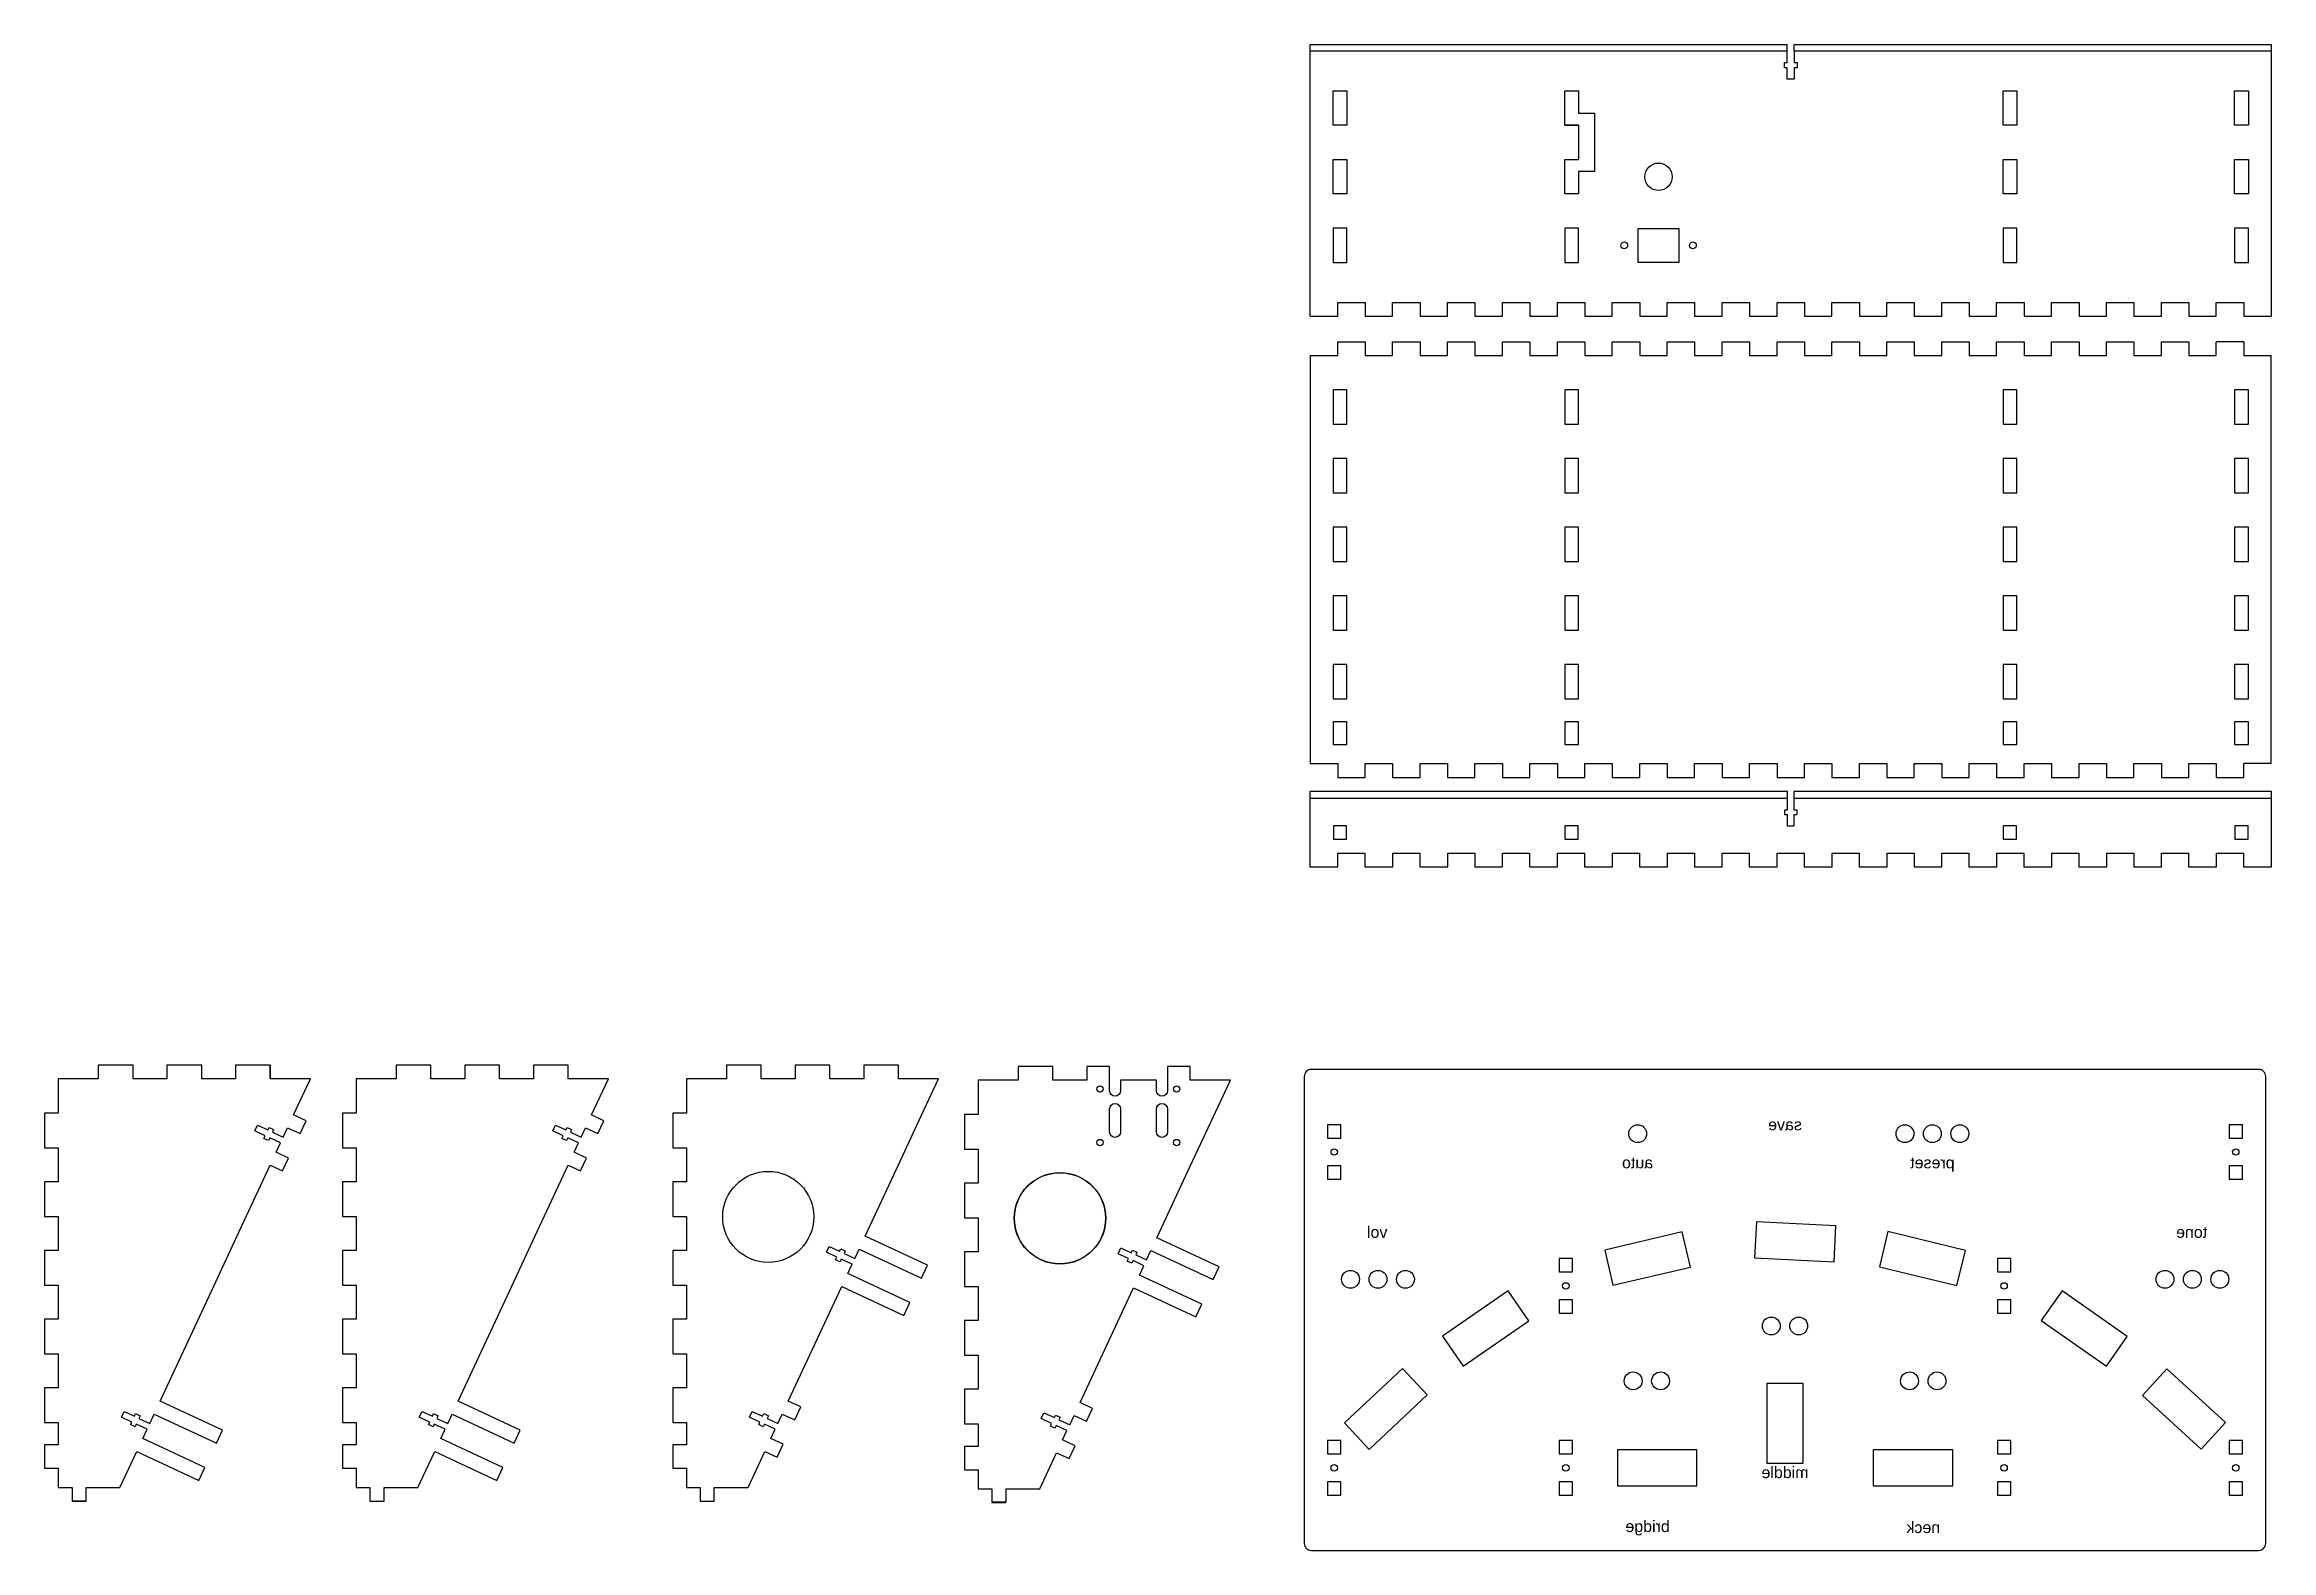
# Model space of a CAD drawing. Header units: millimetres. Extents: x -118 to 856, y -46 to 612.
import ezdxf
from ezdxf.enums import TextEntityAlignment as Align

# ---------------------------------------------------------------- set-up
doc = ezdxf.new("R2010")
doc.units = ezdxf.units.MM
doc.layers.add('Holes', color=1, linetype='Continuous')
doc.layers.add('text', color=5, linetype='Continuous')
doc.styles.get("Standard").update_dxf_attribs({"font": 'Arial.ttf'})

msp = doc.modelspace()

# ---------------------------------------------------------------- texts
at = {"layer": 'text', "text_generation_flag": 4}
for s, p in [('save', (643, 135.72)), ('auto', (578.58, 119.11)), ('preset', (707.43, 119.11)), ('vol', (464.78, 88.72)), ('tone', (820.72, 88.72)), ('middle', (643, -16.28)), ('bridge', (582.95, -39.83)), ('neck', (703.44, -40.28))]:
    msp.add_text(s, height=5, rotation=180, dxfattribs=at).set_placement(p, align=Align.BOTTOM_CENTER)

# ---------------------------------------------------------------- blocks, each defined once
blk = doc.blocks.new('M3 Bolt Nut Slot')
for p, q in [((-12.4, -3), (-12.4, 0)), ((-12.4, 0), (-7.4, 0)), ((-7.4, 0), (-7.4, 1.25)), ((-7.4, 1.25), (-5, 1.25)), ((-5, 1.25), (-5, 0)), ((-5, 0), (0, 0)), ((-7.4, -3), (-12.4, -3)), ((-7.4, -4.25), (-7.4, -3)), ((-5, -4.25), (-7.4, -4.25)), ((0, -3), (-5, -3)), ((-5, -3), (-5, -4.25))]:
    blk.add_line(p, q)
blk = doc.blocks.new('Back Panel')
for p, q in [((0, -115.95), (0, 2.8)), ((0, 2.8), (208.5, 2.8)), ((0, -115.95), (0, 2.8)), ((0, 2.8), (208.5, 2.8)), ((0, -115.95), (0, 2.8)), ((0, 2.8), (208.5, 2.8)), ((0, -115.95), (0, 2.8)), ((0, 2.8), (208.5, 2.8)), ((0, -115.95), (0, 2.8)), ((0, 2.8), (208.5, 2.8)), ((0, -115.95), (0, 2.8)), ((0, 2.8), (208.5, 2.8)), ((0, -115.95), (0, 2.8)), ((0, 2.8), (208.5, 2.8)), ((0, -115.95), (0, 2.8)), ((0, 2.8), (208.5, 2.8)), ((0, -115.95), (0, 2.8)), ((0, 2.8), (208.5, 2.8)), ((0, -115.95), (0, 2.8)), ((0, 2.8), (208.5, 2.8)), ((0, -115.95), (0, 2.8)), ((0, 2.8), (208.5, 2.8)), ((0, -115.95), (0, 2.8)), ((0, 2.8), (208.5, 2.8)), ((0, -115.95), (0, 2.8)), ((0, 2.8), (208.5, 2.8)), ((0, -115.95), (0, 2.8)), ((0, 2.8), (208.5, 2.8)), ((0, -115.95), (0, 2.8)), ((0, 2.8), (208.5, 2.8)), ((0, -115.95), (0, 2.8)), ((0, 2.8), (208.5, 2.8)), ((0, -115.95), (0, 2.8)), ((0, 2.8), (208.5, 2.8)), ((0, -115.95), (0, 2.8)), ((0, 2.8), (208.5, 2.8)), ((0, -115.95), (0, 2.8)), ((0, 2.8), (208.5, 2.8)), ((0, -115.95), (0, 2.8)), ((0, 2.8), (208.5, 2.8)), ((0, -115.95), (0, 2.8)), ((0, 2.8), (208.5, 2.8)), ((0, -115.95), (0, 2.8)), ((0, 2.8), (208.5, 2.8)), ((0, -115.95), (0, 2.8)), ((0, 2.8), (208.5, 2.8)), ((0, -115.95), (0, 2.8)), ((0, 2.8), (208.5, 2.8)), ((0, -115.95), (0, 2.8)), ((0, 2.8), (208.5, 2.8)), ((0, -115.95), (0, 2.8)), ((0, 2.8), (208.5, 2.8)), ((0, -115.95), (0, 2.8)), ((0, 2.8), (208.5, 2.8)), ((0, -115.95), (0, 2.8)), ((0, 2.8), (208.5, 2.8)), ((0, -115.95), (0, 2.8)), ((0, 2.8), (208.5, 2.8)), ((0, -115.95), (0, 2.8)), ((0, 2.8), (208.5, 2.8)), ((208.5, 0), (208.5, 2.8)), ((208.5, 0), (208.5, 2.8)), ((208.5, 0), (208.5, 2.8)), ((208.5, 0), (208.5, 2.8)), ((208.5, 0), (208.5, 2.8)), ((208.5, 0), (208.5, 2.8)), ((208.5, 0), (208.5, 2.8)), ((208.5, 0), (208.5, 2.8)), ((208.5, 0), (208.5, 2.8)), ((208.5, 0), (208.5, 2.8)), ((208.5, 0), (208.5, 2.8)), ((208.5, 0), (208.5, 2.8)), ((208.5, 0), (208.5, 2.8)), ((208.5, 0), (208.5, 2.8)), ((208.5, 0), (208.5, 2.8)), ((208.5, 0), (208.5, 2.8)), ((208.5, 0), (208.5, 2.8)), ((208.5, 0), (208.5, 2.8)), ((208.5, 0), (208.5, 2.8)), ((208.5, 0), (208.5, 2.8)), ((208.5, 0), (208.5, 2.8)), ((208.5, 0), (208.5, 2.8)), ((208.5, 0), (208.5, 2.8)), ((208.5, 0), (208.5, 2.8)), ((208.5, 0), (208.5, 2.8)), ((208.5, 0), (208.5, 2.8)), ((208.5, 0), (208.5, 2.8)), ((208.5, 0), (208.5, 2.8)), ((208.5, 0), (208.5, 2.8)), ((208.5, 0), (208.5, 2.8)), ((211.5, 0), (211.5, 2.8)), ((211.5, 2.8), (420, 2.8)), ((211.5, 0), (211.5, 2.8)), ((211.5, 2.8), (420, 2.8)), ((211.5, 0), (211.5, 2.8)), ((211.5, 2.8), (420, 2.8)), ((211.5, 0), (211.5, 2.8)), ((211.5, 2.8), (420, 2.8)), ((211.5, 0), (211.5, 2.8)), ((211.5, 2.8), (420, 2.8)), ((211.5, 0), (211.5, 2.8)), ((211.5, 2.8), (420, 2.8)), ((211.5, 0), (211.5, 2.8)), ((211.5, 2.8), (420, 2.8)), ((211.5, 0), (211.5, 2.8)), ((211.5, 2.8), (420, 2.8)), ((211.5, 0), (211.5, 2.8)), ((211.5, 2.8), (420, 2.8)), ((211.5, 0), (211.5, 2.8)), ((211.5, 2.8), (420, 2.8)), ((211.5, 0), (211.5, 2.8)), ((211.5, 2.8), (420, 2.8)), ((211.5, 0), (211.5, 2.8)), ((211.5, 2.8), (420, 2.8)), ((211.5, 0), (211.5, 2.8)), ((211.5, 2.8), (420, 2.8)), ((211.5, 0), (211.5, 2.8)), ((211.5, 2.8), (420, 2.8)), ((211.5, 0), (211.5, 2.8)), ((211.5, 2.8), (420, 2.8)), ((211.5, 0), (211.5, 2.8)), ((211.5, 2.8), (420, 2.8)), ((211.5, 0), (211.5, 2.8)), ((211.5, 2.8), (420, 2.8)), ((211.5, 0), (211.5, 2.8)), ((211.5, 2.8), (420, 2.8)), ((211.5, 0), (211.5, 2.8)), ((211.5, 2.8), (420, 2.8)), ((211.5, 0), (211.5, 2.8)), ((211.5, 2.8), (420, 2.8)), ((211.5, 0), (211.5, 2.8)), ((211.5, 2.8), (420, 2.8)), ((211.5, 0), (211.5, 2.8)), ((211.5, 2.8), (420, 2.8)), ((211.5, 0), (211.5, 2.8)), ((211.5, 2.8), (420, 2.8)), ((211.5, 0), (211.5, 2.8)), ((211.5, 2.8), (420, 2.8)), ((211.5, 0), (211.5, 2.8)), ((211.5, 2.8), (420, 2.8)), ((211.5, 0), (211.5, 2.8)), ((211.5, 2.8), (420, 2.8)), ((211.5, 0), (211.5, 2.8)), ((211.5, 2.8), (420, 2.8)), ((211.5, 0), (211.5, 2.8)), ((211.5, 2.8), (420, 2.8)), ((211.5, 0), (211.5, 2.8)), ((211.5, 2.8), (420, 2.8)), ((211.5, 0), (211.5, 2.8)), ((211.5, 2.8), (420, 2.8)), ((420, 2.8), (420, -115.95)), ((420, 2.8), (420, -115.95)), ((420, 2.8), (420, -115.95)), ((420, 2.8), (420, -115.95)), ((420, 2.8), (420, -115.95)), ((420, 2.8), (420, -115.95)), ((420, 2.8), (420, -115.95)), ((420, 2.8), (420, -115.95)), ((420, 2.8), (420, -115.95)), ((420, 2.8), (420, -115.95)), ((420, 2.8), (420, -115.95)), ((420, 2.8), (420, -115.95)), ((420, 2.8), (420, -115.95)), ((420, 2.8), (420, -115.95)), ((420, 2.8), (420, -115.95)), ((420, 2.8), (420, -115.95)), ((420, 2.8), (420, -115.95)), ((420, 2.8), (420, -115.95)), ((420, 2.8), (420, -115.95)), ((420, 2.8), (420, -115.95)), ((420, 2.8), (420, -115.95)), ((420, 2.8), (420, -115.95)), ((420, 2.8), (420, -115.95)), ((420, 2.8), (420, -115.95)), ((420, 2.8), (420, -115.95)), ((420, 2.8), (420, -115.95)), ((420, 2.8), (420, -115.95)), ((420, 2.8), (420, -115.95)), ((420, 2.8), (420, -115.95)), ((420, 2.8), (420, -115.95)), ((0, -115.95), (12, -115.95)), ((0, -115.95), (12, -115.95)), ((0, -115.95), (12, -115.95)), ((0, -115.95), (12, -115.95)), ((0, -115.95), (12, -115.95)), ((0, -115.95), (12, -115.95)), ((0, -115.95), (12, -115.95)), ((0, -115.95), (12, -115.95)), ((0, -115.95), (12, -115.95)), ((0, -115.95), (12, -115.95)), ((0, -115.95), (12, -115.95)), ((0, -115.95), (12, -115.95)), ((0, -115.95), (12, -115.95)), ((0, -115.95), (12, -115.95)), ((0, -115.95), (12, -115.95)), ((0, -115.95), (12, -115.95)), ((0, -115.95), (12, -115.95)), ((0, -115.95), (12, -115.95)), ((0, -115.95), (12, -115.95)), ((0, -115.95), (12, -115.95)), ((0, -115.95), (12, -115.95)), ((0, -115.95), (12, -115.95)), ((0, -115.95), (12, -115.95)), ((0, -115.95), (12, -115.95)), ((0, -115.95), (12, -115.95)), ((0, -115.95), (12, -115.95)), ((0, -115.95), (12, -115.95)), ((0, -115.95), (12, -115.95)), ((0, -115.95), (12, -115.95)), ((0, -115.95), (12, -115.95)), ((12, -115.95), (12, -109.95)), ((12, -109.95), (24, -109.95)), ((12, -115.95), (12, -109.95)), ((12, -109.95), (24, -109.95)), ((12, -115.95), (12, -109.95)), ((12, -109.95), (24, -109.95)), ((12, -115.95), (12, -109.95)), ((12, -109.95), (24, -109.95)), ((12, -115.95), (12, -109.95)), ((12, -109.95), (24, -109.95)), ((12, -115.95), (12, -109.95)), ((12, -109.95), (24, -109.95)), ((12, -115.95), (12, -109.95)), ((12, -109.95), (24, -109.95)), ((12, -115.95), (12, -109.95)), ((12, -109.95), (24, -109.95)), ((12, -115.95), (12, -109.95)), ((12, -109.95), (24, -109.95)), ((12, -115.95), (12, -109.95)), ((12, -109.95), (24, -109.95)), ((12, -115.95), (12, -109.95)), ((12, -109.95), (24, -109.95)), ((12, -115.95), (12, -109.95)), ((12, -109.95), (24, -109.95)), ((12, -115.95), (12, -109.95)), ((12, -109.95), (24, -109.95)), ((12, -115.95), (12, -109.95)), ((12, -109.95), (24, -109.95)), ((12, -115.95), (12, -109.95)), ((12, -109.95), (24, -109.95)), ((12, -115.95), (12, -109.95)), ((12, -109.95), (24, -109.95)), ((12, -115.95), (12, -109.95)), ((12, -109.95), (24, -109.95)), ((12, -115.95), (12, -109.95)), ((12, -109.95), (24, -109.95)), ((12, -115.95), (12, -109.95)), ((12, -109.95), (24, -109.95)), ((12, -115.95), (12, -109.95)), ((12, -109.95), (24, -109.95)), ((12, -115.95), (12, -109.95)), ((12, -109.95), (24, -109.95)), ((12, -115.95), (12, -109.95)), ((12, -109.95), (24, -109.95)), ((12, -115.95), (12, -109.95)), ((12, -109.95), (24, -109.95)), ((12, -115.95), (12, -109.95)), ((12, -109.95), (24, -109.95)), ((12, -115.95), (12, -109.95)), ((12, -109.95), (24, -109.95)), ((12, -115.95), (12, -109.95)), ((12, -109.95), (24, -109.95)), ((12, -115.95), (12, -109.95)), ((12, -109.95), (24, -109.95)), ((12, -115.95), (12, -109.95)), ((12, -109.95), (24, -109.95)), ((12, -115.95), (12, -109.95)), ((12, -109.95), (24, -109.95)), ((12, -115.95), (12, -109.95)), ((12, -109.95), (24, -109.95)), ((24, -109.95), (24, -115.95)), ((24, -109.95), (24, -115.95)), ((24, -109.95), (24, -115.95)), ((24, -109.95), (24, -115.95)), ((24, -109.95), (24, -115.95)), ((24, -109.95), (24, -115.95)), ((24, -109.95), (24, -115.95)), ((24, -109.95), (24, -115.95)), ((24, -109.95), (24, -115.95)), ((24, -109.95), (24, -115.95)), ((24, -109.95), (24, -115.95)), ((24, -109.95), (24, -115.95)), ((24, -109.95), (24, -115.95)), ((24, -109.95), (24, -115.95)), ((24, -109.95), (24, -115.95)), ((24, -109.95), (24, -115.95)), ((24, -109.95), (24, -115.95)), ((24, -109.95), (24, -115.95)), ((24, -109.95), (24, -115.95)), ((24, -109.95), (24, -115.95)), ((24, -109.95), (24, -115.95)), ((24, -109.95), (24, -115.95)), ((24, -109.95), (24, -115.95)), ((24, -109.95), (24, -115.95)), ((24, -109.95), (24, -115.95)), ((24, -109.95), (24, -115.95)), ((24, -109.95), (24, -115.95)), ((24, -109.95), (24, -115.95)), ((24, -109.95), (24, -115.95)), ((24, -109.95), (24, -115.95)), ((24, -115.95), (36, -115.95)), ((24, -115.95), (36, -115.95)), ((24, -115.95), (36, -115.95)), ((24, -115.95), (36, -115.95)), ((24, -115.95), (36, -115.95)), ((24, -115.95), (36, -115.95)), ((24, -115.95), (36, -115.95)), ((24, -115.95), (36, -115.95)), ((24, -115.95), (36, -115.95)), ((24, -115.95), (36, -115.95)), ((24, -115.95), (36, -115.95)), ((24, -115.95), (36, -115.95)), ((24, -115.95), (36, -115.95)), ((24, -115.95), (36, -115.95)), ((24, -115.95), (36, -115.95)), ((24, -115.95), (36, -115.95)), ((24, -115.95), (36, -115.95)), ((24, -115.95), (36, -115.95)), ((24, -115.95), (36, -115.95)), ((24, -115.95), (36, -115.95)), ((24, -115.95), (36, -115.95)), ((24, -115.95), (36, -115.95)), ((24, -115.95), (36, -115.95)), ((24, -115.95), (36, -115.95)), ((24, -115.95), (36, -115.95)), ((24, -115.95), (36, -115.95)), ((24, -115.95), (36, -115.95)), ((24, -115.95), (36, -115.95)), ((24, -115.95), (36, -115.95)), ((24, -115.95), (36, -115.95)), ((36, -115.95), (36, -109.95)), ((36, -109.95), (48, -109.95)), ((36, -115.95), (36, -109.95)), ((36, -109.95), (48, -109.95)), ((36, -115.95), (36, -109.95)), ((36, -109.95), (48, -109.95)), ((36, -115.95), (36, -109.95)), ((36, -109.95), (48, -109.95)), ((36, -115.95), (36, -109.95)), ((36, -109.95), (48, -109.95)), ((36, -115.95), (36, -109.95)), ((36, -109.95), (48, -109.95)), ((36, -115.95), (36, -109.95)), ((36, -109.95), (48, -109.95)), ((36, -115.95), (36, -109.95)), ((36, -109.95), (48, -109.95)), ((36, -115.95), (36, -109.95)), ((36, -109.95), (48, -109.95)), ((36, -115.95), (36, -109.95)), ((36, -109.95), (48, -109.95)), ((36, -115.95), (36, -109.95)), ((36, -109.95), (48, -109.95)), ((36, -115.95), (36, -109.95)), ((36, -109.95), (48, -109.95)), ((36, -115.95), (36, -109.95)), ((36, -109.95), (48, -109.95)), ((36, -115.95), (36, -109.95)), ((36, -109.95), (48, -109.95)), ((36, -115.95), (36, -109.95)), ((36, -109.95), (48, -109.95)), ((36, -115.95), (36, -109.95)), ((36, -109.95), (48, -109.95)), ((36, -115.95), (36, -109.95)), ((36, -109.95), (48, -109.95)), ((36, -115.95), (36, -109.95)), ((36, -109.95), (48, -109.95)), ((36, -115.95), (36, -109.95)), ((36, -109.95), (48, -109.95)), ((36, -115.95), (36, -109.95)), ((36, -109.95), (48, -109.95)), ((36, -115.95), (36, -109.95)), ((36, -109.95), (48, -109.95)), ((36, -115.95), (36, -109.95)), ((36, -109.95), (48, -109.95)), ((36, -115.95), (36, -109.95)), ((36, -109.95), (48, -109.95)), ((36, -115.95), (36, -109.95)), ((36, -109.95), (48, -109.95)), ((36, -115.95), (36, -109.95)), ((36, -109.95), (48, -109.95)), ((36, -115.95), (36, -109.95)), ((36, -109.95), (48, -109.95)), ((36, -115.95), (36, -109.95)), ((36, -109.95), (48, -109.95)), ((36, -115.95), (36, -109.95)), ((36, -109.95), (48, -109.95)), ((36, -115.95), (36, -109.95)), ((36, -109.95), (48, -109.95)), ((36, -115.95), (36, -109.95)), ((36, -109.95), (48, -109.95)), ((48, -109.95), (48, -115.95)), ((48, -109.95), (48, -115.95)), ((48, -109.95), (48, -115.95)), ((48, -109.95), (48, -115.95)), ((48, -109.95), (48, -115.95)), ((48, -109.95), (48, -115.95)), ((48, -109.95), (48, -115.95)), ((48, -109.95), (48, -115.95)), ((48, -109.95), (48, -115.95)), ((48, -109.95), (48, -115.95)), ((48, -109.95), (48, -115.95)), ((48, -109.95), (48, -115.95)), ((48, -109.95), (48, -115.95)), ((48, -109.95), (48, -115.95)), ((48, -109.95), (48, -115.95)), ((48, -109.95), (48, -115.95)), ((48, -109.95), (48, -115.95)), ((48, -109.95), (48, -115.95)), ((48, -109.95), (48, -115.95)), ((48, -109.95), (48, -115.95)), ((48, -109.95), (48, -115.95)), ((48, -109.95), (48, -115.95)), ((48, -109.95), (48, -115.95)), ((48, -109.95), (48, -115.95)), ((48, -109.95), (48, -115.95)), ((48, -109.95), (48, -115.95)), ((48, -109.95), (48, -115.95)), ((48, -109.95), (48, -115.95)), ((48, -109.95), (48, -115.95)), ((48, -109.95), (48, -115.95)), ((48, -115.95), (60, -115.95)), ((48, -115.95), (60, -115.95)), ((48, -115.95), (60, -115.95)), ((48, -115.95), (60, -115.95)), ((48, -115.95), (60, -115.95)), ((48, -115.95), (60, -115.95)), ((48, -115.95), (60, -115.95)), ((48, -115.95), (60, -115.95)), ((48, -115.95), (60, -115.95)), ((48, -115.95), (60, -115.95)), ((48, -115.95), (60, -115.95)), ((48, -115.95), (60, -115.95)), ((48, -115.95), (60, -115.95)), ((48, -115.95), (60, -115.95)), ((48, -115.95), (60, -115.95)), ((48, -115.95), (60, -115.95)), ((48, -115.95), (60, -115.95)), ((48, -115.95), (60, -115.95)), ((48, -115.95), (60, -115.95)), ((48, -115.95), (60, -115.95)), ((48, -115.95), (60, -115.95)), ((48, -115.95), (60, -115.95)), ((48, -115.95), (60, -115.95)), ((48, -115.95), (60, -115.95)), ((48, -115.95), (60, -115.95)), ((48, -115.95), (60, -115.95)), ((48, -115.95), (60, -115.95)), ((48, -115.95), (60, -115.95)), ((48, -115.95), (60, -115.95)), ((48, -115.95), (60, -115.95)), ((60, -115.95), (60, -109.95)), ((60, -109.95), (72, -109.95)), ((60, -115.95), (60, -109.95)), ((60, -109.95), (72, -109.95)), ((60, -115.95), (60, -109.95)), ((60, -109.95), (72, -109.95)), ((60, -115.95), (60, -109.95)), ((60, -109.95), (72, -109.95)), ((60, -115.95), (60, -109.95)), ((60, -109.95), (72, -109.95)), ((60, -115.95), (60, -109.95)), ((60, -109.95), (72, -109.95)), ((60, -115.95), (60, -109.95)), ((60, -109.95), (72, -109.95)), ((60, -115.95), (60, -109.95)), ((60, -109.95), (72, -109.95)), ((60, -115.95), (60, -109.95)), ((60, -109.95), (72, -109.95)), ((60, -115.95), (60, -109.95)), ((60, -109.95), (72, -109.95)), ((60, -115.95), (60, -109.95)), ((60, -109.95), (72, -109.95)), ((60, -115.95), (60, -109.95)), ((60, -109.95), (72, -109.95)), ((60, -115.95), (60, -109.95)), ((60, -109.95), (72, -109.95)), ((60, -115.95), (60, -109.95)), ((60, -109.95), (72, -109.95)), ((60, -115.95), (60, -109.95)), ((60, -109.95), (72, -109.95)), ((60, -115.95), (60, -109.95)), ((60, -109.95), (72, -109.95)), ((60, -115.95), (60, -109.95)), ((60, -109.95), (72, -109.95)), ((60, -115.95), (60, -109.95)), ((60, -109.95), (72, -109.95)), ((60, -115.95), (60, -109.95)), ((60, -109.95), (72, -109.95)), ((60, -115.95), (60, -109.95)), ((60, -109.95), (72, -109.95)), ((60, -115.95), (60, -109.95)), ((60, -109.95), (72, -109.95)), ((60, -115.95), (60, -109.95)), ((60, -109.95), (72, -109.95)), ((60, -115.95), (60, -109.95)), ((60, -109.95), (72, -109.95)), ((60, -115.95), (60, -109.95)), ((60, -109.95), (72, -109.95)), ((60, -115.95), (60, -109.95)), ((60, -109.95), (72, -109.95)), ((60, -115.95), (60, -109.95)), ((60, -109.95), (72, -109.95)), ((60, -115.95), (60, -109.95)), ((60, -109.95), (72, -109.95)), ((60, -115.95), (60, -109.95)), ((60, -109.95), (72, -109.95)), ((60, -115.95), (60, -109.95)), ((60, -109.95), (72, -109.95)), ((60, -115.95), (60, -109.95)), ((60, -109.95), (72, -109.95)), ((72, -109.95), (72, -115.95)), ((72, -109.95), (72, -115.95)), ((72, -109.95), (72, -115.95)), ((72, -109.95), (72, -115.95)), ((72, -109.95), (72, -115.95)), ((72, -109.95), (72, -115.95)), ((72, -109.95), (72, -115.95)), ((72, -109.95), (72, -115.95)), ((72, -109.95), (72, -115.95)), ((72, -109.95), (72, -115.95)), ((72, -109.95), (72, -115.95)), ((72, -109.95), (72, -115.95)), ((72, -109.95), (72, -115.95)), ((72, -109.95), (72, -115.95)), ((72, -109.95), (72, -115.95)), ((72, -109.95), (72, -115.95)), ((72, -109.95), (72, -115.95)), ((72, -109.95), (72, -115.95)), ((72, -109.95), (72, -115.95)), ((72, -109.95), (72, -115.95)), ((72, -109.95), (72, -115.95)), ((72, -109.95), (72, -115.95)), ((72, -109.95), (72, -115.95)), ((72, -109.95), (72, -115.95)), ((72, -109.95), (72, -115.95)), ((72, -109.95), (72, -115.95)), ((72, -109.95), (72, -115.95)), ((72, -109.95), (72, -115.95)), ((72, -109.95), (72, -115.95)), ((72, -109.95), (72, -115.95)), ((72, -115.95), (84, -115.95)), ((72, -115.95), (84, -115.95)), ((72, -115.95), (84, -115.95)), ((72, -115.95), (84, -115.95)), ((72, -115.95), (84, -115.95)), ((72, -115.95), (84, -115.95)), ((72, -115.95), (84, -115.95)), ((72, -115.95), (84, -115.95)), ((72, -115.95), (84, -115.95)), ((72, -115.95), (84, -115.95)), ((72, -115.95), (84, -115.95)), ((72, -115.95), (84, -115.95)), ((72, -115.95), (84, -115.95)), ((72, -115.95), (84, -115.95)), ((72, -115.95), (84, -115.95)), ((72, -115.95), (84, -115.95)), ((72, -115.95), (84, -115.95)), ((72, -115.95), (84, -115.95)), ((72, -115.95), (84, -115.95)), ((72, -115.95), (84, -115.95)), ((72, -115.95), (84, -115.95)), ((72, -115.95), (84, -115.95)), ((72, -115.95), (84, -115.95)), ((72, -115.95), (84, -115.95)), ((72, -115.95), (84, -115.95)), ((72, -115.95), (84, -115.95)), ((72, -115.95), (84, -115.95)), ((72, -115.95), (84, -115.95)), ((72, -115.95), (84, -115.95)), ((72, -115.95), (84, -115.95)), ((84, -115.95), (84, -109.95)), ((84, -109.95), (96, -109.95)), ((84, -115.95), (84, -109.95)), ((84, -109.95), (96, -109.95)), ((84, -115.95), (84, -109.95)), ((84, -109.95), (96, -109.95)), ((84, -115.95), (84, -109.95)), ((84, -109.95), (96, -109.95)), ((84, -115.95), (84, -109.95)), ((84, -109.95), (96, -109.95)), ((84, -115.95), (84, -109.95)), ((84, -109.95), (96, -109.95)), ((84, -115.95), (84, -109.95)), ((84, -109.95), (96, -109.95)), ((84, -115.95), (84, -109.95)), ((84, -109.95), (96, -109.95)), ((84, -115.95), (84, -109.95)), ((84, -109.95), (96, -109.95)), ((84, -115.95), (84, -109.95)), ((84, -109.95), (96, -109.95)), ((84, -115.95), (84, -109.95)), ((84, -109.95), (96, -109.95)), ((84, -115.95), (84, -109.95)), ((84, -109.95), (96, -109.95)), ((84, -115.95), (84, -109.95)), ((84, -109.95), (96, -109.95)), ((84, -115.95), (84, -109.95)), ((84, -109.95), (96, -109.95)), ((84, -115.95), (84, -109.95)), ((84, -109.95), (96, -109.95)), ((84, -115.95), (84, -109.95)), ((84, -109.95), (96, -109.95)), ((84, -115.95), (84, -109.95)), ((84, -109.95), (96, -109.95)), ((84, -115.95), (84, -109.95)), ((84, -109.95), (96, -109.95)), ((84, -115.95), (84, -109.95)), ((84, -109.95), (96, -109.95)), ((84, -115.95), (84, -109.95)), ((84, -109.95), (96, -109.95)), ((84, -115.95), (84, -109.95)), ((84, -109.95), (96, -109.95)), ((84, -115.95), (84, -109.95)), ((84, -109.95), (96, -109.95)), ((84, -115.95), (84, -109.95)), ((84, -109.95), (96, -109.95)), ((84, -115.95), (84, -109.95)), ((84, -109.95), (96, -109.95)), ((84, -115.95), (84, -109.95)), ((84, -109.95), (96, -109.95)), ((84, -115.95), (84, -109.95)), ((84, -109.95), (96, -109.95)), ((84, -115.95), (84, -109.95)), ((84, -109.95), (96, -109.95)), ((84, -115.95), (84, -109.95)), ((84, -109.95), (96, -109.95)), ((84, -115.95), (84, -109.95)), ((84, -109.95), (96, -109.95)), ((84, -115.95), (84, -109.95)), ((84, -109.95), (96, -109.95)), ((96, -109.95), (96, -115.95)), ((96, -109.95), (96, -115.95)), ((96, -109.95), (96, -115.95)), ((96, -109.95), (96, -115.95)), ((96, -109.95), (96, -115.95)), ((96, -109.95), (96, -115.95)), ((96, -109.95), (96, -115.95)), ((96, -109.95), (96, -115.95)), ((96, -109.95), (96, -115.95)), ((96, -109.95), (96, -115.95)), ((96, -109.95), (96, -115.95)), ((96, -109.95), (96, -115.95)), ((96, -109.95), (96, -115.95)), ((96, -109.95), (96, -115.95)), ((96, -109.95), (96, -115.95)), ((96, -109.95), (96, -115.95)), ((96, -109.95), (96, -115.95)), ((96, -109.95), (96, -115.95)), ((96, -109.95), (96, -115.95)), ((96, -109.95), (96, -115.95)), ((96, -109.95), (96, -115.95)), ((96, -109.95), (96, -115.95)), ((96, -109.95), (96, -115.95)), ((96, -109.95), (96, -115.95)), ((96, -109.95), (96, -115.95)), ((96, -109.95), (96, -115.95)), ((96, -109.95), (96, -115.95)), ((96, -109.95), (96, -115.95)), ((96, -109.95), (96, -115.95)), ((96, -109.95), (96, -115.95)), ((96, -115.95), (108, -115.95)), ((96, -115.95), (108, -115.95)), ((96, -115.95), (108, -115.95)), ((96, -115.95), (108, -115.95)), ((96, -115.95), (108, -115.95)), ((96, -115.95), (108, -115.95)), ((96, -115.95), (108, -115.95)), ((96, -115.95), (108, -115.95)), ((96, -115.95), (108, -115.95)), ((96, -115.95), (108, -115.95)), ((96, -115.95), (108, -115.95)), ((96, -115.95), (108, -115.95)), ((96, -115.95), (108, -115.95)), ((96, -115.95), (108, -115.95)), ((96, -115.95), (108, -115.95)), ((96, -115.95), (108, -115.95)), ((96, -115.95), (108, -115.95)), ((96, -115.95), (108, -115.95)), ((96, -115.95), (108, -115.95)), ((96, -115.95), (108, -115.95)), ((96, -115.95), (108, -115.95)), ((96, -115.95), (108, -115.95)), ((96, -115.95), (108, -115.95)), ((96, -115.95), (108, -115.95)), ((96, -115.95), (108, -115.95)), ((96, -115.95), (108, -115.95)), ((96, -115.95), (108, -115.95)), ((96, -115.95), (108, -115.95)), ((96, -115.95), (108, -115.95)), ((96, -115.95), (108, -115.95)), ((108, -115.95), (108, -109.95)), ((108, -109.95), (120, -109.95)), ((108, -115.95), (108, -109.95)), ((108, -109.95), (120, -109.95)), ((108, -115.95), (108, -109.95)), ((108, -109.95), (120, -109.95)), ((108, -115.95), (108, -109.95)), ((108, -109.95), (120, -109.95)), ((108, -115.95), (108, -109.95)), ((108, -109.95), (120, -109.95)), ((108, -115.95), (108, -109.95)), ((108, -109.95), (120, -109.95)), ((108, -115.95), (108, -109.95)), ((108, -109.95), (120, -109.95)), ((108, -115.95), (108, -109.95)), ((108, -109.95), (120, -109.95)), ((108, -115.95), (108, -109.95)), ((108, -109.95), (120, -109.95)), ((108, -115.95), (108, -109.95)), ((108, -109.95), (120, -109.95)), ((108, -115.95), (108, -109.95)), ((108, -109.95), (120, -109.95)), ((108, -115.95), (108, -109.95)), ((108, -109.95), (120, -109.95)), ((108, -115.95), (108, -109.95)), ((108, -109.95), (120, -109.95)), ((108, -115.95), (108, -109.95)), ((108, -109.95), (120, -109.95)), ((108, -115.95), (108, -109.95)), ((108, -109.95), (120, -109.95)), ((108, -115.95), (108, -109.95)), ((108, -109.95), (120, -109.95)), ((108, -115.95), (108, -109.95)), ((108, -109.95), (120, -109.95)), ((108, -115.95), (108, -109.95)), ((108, -109.95), (120, -109.95)), ((108, -115.95), (108, -109.95)), ((108, -109.95), (120, -109.95)), ((108, -115.95), (108, -109.95)), ((108, -109.95), (120, -109.95)), ((108, -115.95), (108, -109.95)), ((108, -109.95), (120, -109.95)), ((108, -115.95), (108, -109.95)), ((108, -109.95), (120, -109.95)), ((108, -115.95), (108, -109.95)), ((108, -109.95), (120, -109.95)), ((108, -115.95), (108, -109.95)), ((108, -109.95), (120, -109.95)), ((108, -115.95), (108, -109.95)), ((108, -109.95), (120, -109.95)), ((108, -115.95), (108, -109.95)), ((108, -109.95), (120, -109.95)), ((108, -115.95), (108, -109.95)), ((108, -109.95), (120, -109.95)), ((108, -115.95), (108, -109.95)), ((108, -109.95), (120, -109.95)), ((108, -115.95), (108, -109.95)), ((108, -109.95), (120, -109.95)), ((108, -115.95), (108, -109.95)), ((108, -109.95), (120, -109.95)), ((120, -109.95), (120, -115.95)), ((120, -109.95), (120, -115.95)), ((120, -109.95), (120, -115.95)), ((120, -109.95), (120, -115.95)), ((120, -109.95), (120, -115.95)), ((120, -109.95), (120, -115.95)), ((120, -109.95), (120, -115.95)), ((120, -109.95), (120, -115.95)), ((120, -109.95), (120, -115.95)), ((120, -109.95), (120, -115.95)), ((120, -109.95), (120, -115.95)), ((120, -109.95), (120, -115.95)), ((120, -109.95), (120, -115.95)), ((120, -109.95), (120, -115.95)), ((120, -109.95), (120, -115.95)), ((120, -109.95), (120, -115.95)), ((120, -109.95), (120, -115.95)), ((120, -109.95), (120, -115.95)), ((120, -109.95), (120, -115.95)), ((120, -109.95), (120, -115.95)), ((120, -109.95), (120, -115.95)), ((120, -109.95), (120, -115.95)), ((120, -109.95), (120, -115.95)), ((120, -109.95), (120, -115.95)), ((120, -109.95), (120, -115.95)), ((120, -109.95), (120, -115.95)), ((120, -109.95), (120, -115.95)), ((120, -109.95), (120, -115.95)), ((120, -109.95), (120, -115.95)), ((120, -109.95), (120, -115.95)), ((120, -115.95), (132, -115.95)), ((120, -115.95), (132, -115.95)), ((120, -115.95), (132, -115.95)), ((120, -115.95), (132, -115.95)), ((120, -115.95), (132, -115.95)), ((120, -115.95), (132, -115.95)), ((120, -115.95), (132, -115.95)), ((120, -115.95), (132, -115.95)), ((120, -115.95), (132, -115.95)), ((120, -115.95), (132, -115.95)), ((120, -115.95), (132, -115.95)), ((120, -115.95), (132, -115.95)), ((120, -115.95), (132, -115.95)), ((120, -115.95), (132, -115.95)), ((120, -115.95), (132, -115.95)), ((120, -115.95), (132, -115.95)), ((120, -115.95), (132, -115.95)), ((120, -115.95), (132, -115.95)), ((120, -115.95), (132, -115.95)), ((120, -115.95), (132, -115.95)), ((120, -115.95), (132, -115.95)), ((120, -115.95), (132, -115.95)), ((120, -115.95), (132, -115.95)), ((120, -115.95), (132, -115.95)), ((120, -115.95), (132, -115.95)), ((120, -115.95), (132, -115.95)), ((120, -115.95), (132, -115.95)), ((120, -115.95), (132, -115.95)), ((120, -115.95), (132, -115.95)), ((120, -115.95), (132, -115.95)), ((132, -115.95), (132, -109.95)), ((132, -109.95), (144, -109.95)), ((132, -115.95), (132, -109.95)), ((132, -109.95), (144, -109.95)), ((132, -115.95), (132, -109.95)), ((132, -109.95), (144, -109.95)), ((132, -115.95), (132, -109.95)), ((132, -109.95), (144, -109.95)), ((132, -115.95), (132, -109.95)), ((132, -109.95), (144, -109.95)), ((132, -115.95), (132, -109.95)), ((132, -109.95), (144, -109.95)), ((132, -115.95), (132, -109.95)), ((132, -109.95), (144, -109.95)), ((132, -115.95), (132, -109.95)), ((132, -109.95), (144, -109.95)), ((132, -115.95), (132, -109.95)), ((132, -109.95), (144, -109.95)), ((132, -115.95), (132, -109.95)), ((132, -109.95), (144, -109.95)), ((132, -115.95), (132, -109.95)), ((132, -109.95), (144, -109.95)), ((132, -115.95), (132, -109.95)), ((132, -109.95), (144, -109.95)), ((132, -115.95), (132, -109.95)), ((132, -109.95), (144, -109.95)), ((132, -115.95), (132, -109.95)), ((132, -109.95), (144, -109.95)), ((132, -115.95), (132, -109.95)), ((132, -109.95), (144, -109.95)), ((132, -115.95), (132, -109.95)), ((132, -109.95), (144, -109.95)), ((132, -115.95), (132, -109.95)), ((132, -109.95), (144, -109.95)), ((132, -115.95), (132, -109.95)), ((132, -109.95), (144, -109.95)), ((132, -115.95), (132, -109.95)), ((132, -109.95), (144, -109.95)), ((132, -115.95), (132, -109.95)), ((132, -109.95), (144, -109.95)), ((132, -115.95), (132, -109.95)), ((132, -109.95), (144, -109.95)), ((132, -115.95), (132, -109.95)), ((132, -109.95), (144, -109.95)), ((132, -115.95), (132, -109.95)), ((132, -109.95), (144, -109.95)), ((132, -115.95), (132, -109.95)), ((132, -109.95), (144, -109.95)), ((132, -115.95), (132, -109.95)), ((132, -109.95), (144, -109.95)), ((132, -115.95), (132, -109.95)), ((132, -109.95), (144, -109.95)), ((132, -115.95), (132, -109.95)), ((132, -109.95), (144, -109.95)), ((132, -115.95), (132, -109.95)), ((132, -109.95), (144, -109.95)), ((132, -115.95), (132, -109.95)), ((132, -109.95), (144, -109.95)), ((132, -115.95), (132, -109.95)), ((132, -109.95), (144, -109.95)), ((144, -109.95), (144, -115.95)), ((144, -109.95), (144, -115.95)), ((144, -109.95), (144, -115.95)), ((144, -109.95), (144, -115.95)), ((144, -109.95), (144, -115.95)), ((144, -109.95), (144, -115.95)), ((144, -109.95), (144, -115.95)), ((144, -109.95), (144, -115.95)), ((144, -109.95), (144, -115.95)), ((144, -109.95), (144, -115.95)), ((144, -109.95), (144, -115.95)), ((144, -109.95), (144, -115.95)), ((144, -109.95), (144, -115.95)), ((144, -109.95), (144, -115.95)), ((144, -109.95), (144, -115.95)), ((144, -109.95), (144, -115.95)), ((144, -109.95), (144, -115.95)), ((144, -109.95), (144, -115.95)), ((144, -109.95), (144, -115.95)), ((144, -109.95), (144, -115.95)), ((144, -109.95), (144, -115.95)), ((144, -109.95), (144, -115.95)), ((144, -109.95), (144, -115.95)), ((144, -109.95), (144, -115.95)), ((144, -109.95), (144, -115.95)), ((144, -109.95), (144, -115.95)), ((144, -109.95), (144, -115.95)), ((144, -109.95), (144, -115.95)), ((144, -109.95), (144, -115.95)), ((144, -109.95), (144, -115.95)), ((144, -115.95), (156, -115.95)), ((144, -115.95), (156, -115.95)), ((144, -115.95), (156, -115.95)), ((144, -115.95), (156, -115.95)), ((144, -115.95), (156, -115.95)), ((144, -115.95), (156, -115.95)), ((144, -115.95), (156, -115.95)), ((144, -115.95), (156, -115.95)), ((144, -115.95), (156, -115.95)), ((144, -115.95), (156, -115.95)), ((144, -115.95), (156, -115.95)), ((144, -115.95), (156, -115.95)), ((144, -115.95), (156, -115.95)), ((144, -115.95), (156, -115.95)), ((144, -115.95), (156, -115.95)), ((144, -115.95), (156, -115.95)), ((144, -115.95), (156, -115.95)), ((144, -115.95), (156, -115.95)), ((144, -115.95), (156, -115.95)), ((144, -115.95), (156, -115.95)), ((144, -115.95), (156, -115.95)), ((144, -115.95), (156, -115.95)), ((144, -115.95), (156, -115.95)), ((144, -115.95), (156, -115.95)), ((144, -115.95), (156, -115.95)), ((144, -115.95), (156, -115.95)), ((144, -115.95), (156, -115.95)), ((144, -115.95), (156, -115.95)), ((144, -115.95), (156, -115.95)), ((144, -115.95), (156, -115.95)), ((156, -115.95), (156, -109.95)), ((156, -109.95), (168, -109.95)), ((156, -115.95), (156, -109.95)), ((156, -109.95), (168, -109.95)), ((156, -115.95), (156, -109.95)), ((156, -109.95), (168, -109.95)), ((156, -115.95), (156, -109.95)), ((156, -109.95), (168, -109.95)), ((156, -115.95), (156, -109.95)), ((156, -109.95), (168, -109.95)), ((156, -115.95), (156, -109.95)), ((156, -109.95), (168, -109.95)), ((156, -115.95), (156, -109.95)), ((156, -109.95), (168, -109.95)), ((156, -115.95), (156, -109.95)), ((156, -109.95), (168, -109.95)), ((156, -115.95), (156, -109.95)), ((156, -109.95), (168, -109.95)), ((156, -115.95), (156, -109.95)), ((156, -109.95), (168, -109.95)), ((156, -115.95), (156, -109.95)), ((156, -109.95), (168, -109.95)), ((156, -115.95), (156, -109.95)), ((156, -109.95), (168, -109.95)), ((156, -115.95), (156, -109.95)), ((156, -109.95), (168, -109.95)), ((156, -115.95), (156, -109.95)), ((156, -109.95), (168, -109.95)), ((156, -115.95), (156, -109.95)), ((156, -109.95), (168, -109.95)), ((156, -115.95), (156, -109.95)), ((156, -109.95), (168, -109.95)), ((156, -115.95), (156, -109.95)), ((156, -109.95), (168, -109.95)), ((156, -115.95), (156, -109.95)), ((156, -109.95), (168, -109.95)), ((156, -115.95), (156, -109.95)), ((156, -109.95), (168, -109.95)), ((156, -115.95), (156, -109.95)), ((156, -109.95), (168, -109.95)), ((156, -115.95), (156, -109.95)), ((156, -109.95), (168, -109.95)), ((156, -115.95), (156, -109.95)), ((156, -109.95), (168, -109.95)), ((156, -115.95), (156, -109.95)), ((156, -109.95), (168, -109.95)), ((156, -115.95), (156, -109.95)), ((156, -109.95), (168, -109.95)), ((156, -115.95), (156, -109.95)), ((156, -109.95), (168, -109.95)), ((156, -115.95), (156, -109.95)), ((156, -109.95), (168, -109.95)), ((156, -115.95), (156, -109.95)), ((156, -109.95), (168, -109.95)), ((156, -115.95), (156, -109.95)), ((156, -109.95), (168, -109.95)), ((156, -115.95), (156, -109.95)), ((156, -109.95), (168, -109.95)), ((156, -115.95), (156, -109.95)), ((156, -109.95), (168, -109.95)), ((168, -109.95), (168, -115.95)), ((168, -109.95), (168, -115.95)), ((168, -109.95), (168, -115.95)), ((168, -109.95), (168, -115.95)), ((168, -109.95), (168, -115.95)), ((168, -109.95), (168, -115.95)), ((168, -109.95), (168, -115.95)), ((168, -109.95), (168, -115.95)), ((168, -109.95), (168, -115.95)), ((168, -109.95), (168, -115.95)), ((168, -109.95), (168, -115.95)), ((168, -109.95), (168, -115.95)), ((168, -109.95), (168, -115.95)), ((168, -109.95), (168, -115.95)), ((168, -109.95), (168, -115.95)), ((168, -109.95), (168, -115.95)), ((168, -109.95), (168, -115.95)), ((168, -109.95), (168, -115.95)), ((168, -109.95), (168, -115.95)), ((168, -109.95), (168, -115.95)), ((168, -109.95), (168, -115.95)), ((168, -109.95), (168, -115.95)), ((168, -109.95), (168, -115.95)), ((168, -109.95), (168, -115.95)), ((168, -109.95), (168, -115.95)), ((168, -109.95), (168, -115.95)), ((168, -109.95), (168, -115.95)), ((168, -109.95), (168, -115.95)), ((168, -109.95), (168, -115.95)), ((168, -109.95), (168, -115.95)), ((168, -115.95), (180, -115.95)), ((168, -115.95), (180, -115.95)), ((168, -115.95), (180, -115.95)), ((168, -115.95), (180, -115.95)), ((168, -115.95), (180, -115.95)), ((168, -115.95), (180, -115.95)), ((168, -115.95), (180, -115.95)), ((168, -115.95), (180, -115.95)), ((168, -115.95), (180, -115.95)), ((168, -115.95), (180, -115.95)), ((168, -115.95), (180, -115.95)), ((168, -115.95), (180, -115.95)), ((168, -115.95), (180, -115.95)), ((168, -115.95), (180, -115.95)), ((168, -115.95), (180, -115.95)), ((168, -115.95), (180, -115.95)), ((168, -115.95), (180, -115.95)), ((168, -115.95), (180, -115.95)), ((168, -115.95), (180, -115.95)), ((168, -115.95), (180, -115.95)), ((168, -115.95), (180, -115.95)), ((168, -115.95), (180, -115.95)), ((168, -115.95), (180, -115.95)), ((168, -115.95), (180, -115.95)), ((168, -115.95), (180, -115.95)), ((168, -115.95), (180, -115.95)), ((168, -115.95), (180, -115.95)), ((168, -115.95), (180, -115.95)), ((168, -115.95), (180, -115.95)), ((168, -115.95), (180, -115.95)), ((180, -115.95), (180, -109.95)), ((180, -109.95), (192, -109.95)), ((180, -115.95), (180, -109.95)), ((180, -109.95), (192, -109.95)), ((180, -115.95), (180, -109.95)), ((180, -109.95), (192, -109.95)), ((180, -115.95), (180, -109.95)), ((180, -109.95), (192, -109.95)), ((180, -115.95), (180, -109.95)), ((180, -109.95), (192, -109.95)), ((180, -115.95), (180, -109.95)), ((180, -109.95), (192, -109.95)), ((180, -115.95), (180, -109.95)), ((180, -109.95), (192, -109.95)), ((180, -115.95), (180, -109.95)), ((180, -109.95), (192, -109.95)), ((180, -115.95), (180, -109.95)), ((180, -109.95), (192, -109.95)), ((180, -115.95), (180, -109.95)), ((180, -109.95), (192, -109.95)), ((180, -115.95), (180, -109.95)), ((180, -109.95), (192, -109.95)), ((180, -115.95), (180, -109.95)), ((180, -109.95), (192, -109.95)), ((180, -115.95), (180, -109.95)), ((180, -109.95), (192, -109.95)), ((180, -115.95), (180, -109.95)), ((180, -109.95), (192, -109.95)), ((180, -115.95), (180, -109.95)), ((180, -109.95), (192, -109.95)), ((180, -115.95), (180, -109.95)), ((180, -109.95), (192, -109.95)), ((180, -115.95), (180, -109.95)), ((180, -109.95), (192, -109.95)), ((180, -115.95), (180, -109.95)), ((180, -109.95), (192, -109.95)), ((180, -115.95), (180, -109.95)), ((180, -109.95), (192, -109.95)), ((180, -115.95), (180, -109.95)), ((180, -109.95), (192, -109.95)), ((180, -115.95), (180, -109.95)), ((180, -109.95), (192, -109.95)), ((180, -115.95), (180, -109.95)), ((180, -109.95), (192, -109.95)), ((180, -115.95), (180, -109.95)), ((180, -109.95), (192, -109.95)), ((180, -115.95), (180, -109.95)), ((180, -109.95), (192, -109.95)), ((180, -115.95), (180, -109.95)), ((180, -109.95), (192, -109.95)), ((180, -115.95), (180, -109.95)), ((180, -109.95), (192, -109.95)), ((180, -115.95), (180, -109.95)), ((180, -109.95), (192, -109.95)), ((180, -115.95), (180, -109.95)), ((180, -109.95), (192, -109.95)), ((180, -115.95), (180, -109.95)), ((180, -109.95), (192, -109.95)), ((180, -115.95), (180, -109.95)), ((180, -109.95), (192, -109.95)), ((192, -109.95), (192, -115.95)), ((192, -109.95), (192, -115.95)), ((192, -109.95), (192, -115.95)), ((192, -109.95), (192, -115.95)), ((192, -109.95), (192, -115.95)), ((192, -109.95), (192, -115.95)), ((192, -109.95), (192, -115.95)), ((192, -109.95), (192, -115.95)), ((192, -109.95), (192, -115.95)), ((192, -109.95), (192, -115.95)), ((192, -109.95), (192, -115.95)), ((192, -109.95), (192, -115.95)), ((192, -109.95), (192, -115.95)), ((192, -109.95), (192, -115.95)), ((192, -109.95), (192, -115.95)), ((192, -109.95), (192, -115.95)), ((192, -109.95), (192, -115.95)), ((192, -109.95), (192, -115.95)), ((192, -109.95), (192, -115.95)), ((192, -109.95), (192, -115.95)), ((192, -109.95), (192, -115.95)), ((192, -109.95), (192, -115.95)), ((192, -109.95), (192, -115.95)), ((192, -109.95), (192, -115.95)), ((192, -109.95), (192, -115.95)), ((192, -109.95), (192, -115.95)), ((192, -109.95), (192, -115.95)), ((192, -109.95), (192, -115.95)), ((192, -109.95), (192, -115.95)), ((192, -109.95), (192, -115.95)), ((192, -115.95), (204, -115.95)), ((192, -115.95), (204, -115.95)), ((192, -115.95), (204, -115.95)), ((192, -115.95), (204, -115.95)), ((192, -115.95), (204, -115.95)), ((192, -115.95), (204, -115.95)), ((192, -115.95), (204, -115.95)), ((192, -115.95), (204, -115.95)), ((192, -115.95), (204, -115.95)), ((192, -115.95), (204, -115.95)), ((192, -115.95), (204, -115.95)), ((192, -115.95), (204, -115.95)), ((192, -115.95), (204, -115.95)), ((192, -115.95), (204, -115.95)), ((192, -115.95), (204, -115.95)), ((192, -115.95), (204, -115.95)), ((192, -115.95), (204, -115.95)), ((192, -115.95), (204, -115.95)), ((192, -115.95), (204, -115.95)), ((192, -115.95), (204, -115.95)), ((192, -115.95), (204, -115.95)), ((192, -115.95), (204, -115.95)), ((192, -115.95), (204, -115.95)), ((192, -115.95), (204, -115.95)), ((192, -115.95), (204, -115.95)), ((192, -115.95), (204, -115.95)), ((192, -115.95), (204, -115.95)), ((192, -115.95), (204, -115.95)), ((192, -115.95), (204, -115.95)), ((192, -115.95), (204, -115.95)), ((204, -115.95), (204, -109.95)), ((204, -109.95), (216, -109.95)), ((204, -115.95), (204, -109.95)), ((204, -109.95), (216, -109.95)), ((204, -115.95), (204, -109.95)), ((204, -109.95), (216, -109.95)), ((204, -115.95), (204, -109.95)), ((204, -109.95), (216, -109.95)), ((204, -115.95), (204, -109.95)), ((204, -109.95), (216, -109.95)), ((204, -115.95), (204, -109.95)), ((204, -109.95), (216, -109.95)), ((204, -115.95), (204, -109.95)), ((204, -109.95), (216, -109.95)), ((204, -115.95), (204, -109.95)), ((204, -109.95), (216, -109.95)), ((204, -115.95), (204, -109.95)), ((204, -109.95), (216, -109.95)), ((204, -115.95), (204, -109.95)), ((204, -109.95), (216, -109.95)), ((204, -115.95), (204, -109.95)), ((204, -109.95), (216, -109.95)), ((204, -115.95), (204, -109.95)), ((204, -109.95), (216, -109.95)), ((204, -115.95), (204, -109.95)), ((204, -109.95), (216, -109.95)), ((204, -115.95), (204, -109.95)), ((204, -109.95), (216, -109.95)), ((204, -115.95), (204, -109.95)), ((204, -109.95), (216, -109.95)), ((204, -115.95), (204, -109.95)), ((204, -109.95), (216, -109.95)), ((204, -115.95), (204, -109.95)), ((204, -109.95), (216, -109.95)), ((204, -115.95), (204, -109.95)), ((204, -109.95), (216, -109.95)), ((204, -115.95), (204, -109.95)), ((204, -109.95), (216, -109.95)), ((204, -115.95), (204, -109.95)), ((204, -109.95), (216, -109.95)), ((204, -115.95), (204, -109.95)), ((204, -109.95), (216, -109.95)), ((204, -115.95), (204, -109.95)), ((204, -109.95), (216, -109.95)), ((204, -115.95), (204, -109.95)), ((204, -109.95), (216, -109.95)), ((204, -115.95), (204, -109.95)), ((204, -109.95), (216, -109.95)), ((204, -115.95), (204, -109.95)), ((204, -109.95), (216, -109.95)), ((204, -115.95), (204, -109.95)), ((204, -109.95), (216, -109.95)), ((204, -115.95), (204, -109.95)), ((204, -109.95), (216, -109.95)), ((204, -115.95), (204, -109.95)), ((204, -109.95), (216, -109.95)), ((204, -115.95), (204, -109.95)), ((204, -109.95), (216, -109.95)), ((204, -115.95), (204, -109.95)), ((204, -109.95), (216, -109.95)), ((216, -109.95), (216, -115.95)), ((216, -109.95), (216, -115.95)), ((216, -109.95), (216, -115.95)), ((216, -109.95), (216, -115.95)), ((216, -109.95), (216, -115.95)), ((216, -109.95), (216, -115.95)), ((216, -109.95), (216, -115.95)), ((216, -109.95), (216, -115.95)), ((216, -109.95), (216, -115.95)), ((216, -109.95), (216, -115.95)), ((216, -109.95), (216, -115.95)), ((216, -109.95), (216, -115.95)), ((216, -109.95), (216, -115.95)), ((216, -109.95), (216, -115.95)), ((216, -109.95), (216, -115.95)), ((216, -109.95), (216, -115.95)), ((216, -109.95), (216, -115.95)), ((216, -109.95), (216, -115.95)), ((216, -109.95), (216, -115.95)), ((216, -109.95), (216, -115.95)), ((216, -109.95), (216, -115.95)), ((216, -109.95), (216, -115.95)), ((216, -109.95), (216, -115.95)), ((216, -109.95), (216, -115.95)), ((216, -109.95), (216, -115.95)), ((216, -109.95), (216, -115.95)), ((216, -109.95), (216, -115.95)), ((216, -109.95), (216, -115.95)), ((216, -109.95), (216, -115.95)), ((216, -109.95), (216, -115.95)), ((216, -115.95), (228, -115.95)), ((216, -115.95), (228, -115.95)), ((216, -115.95), (228, -115.95)), ((216, -115.95), (228, -115.95)), ((216, -115.95), (228, -115.95)), ((216, -115.95), (228, -115.95)), ((216, -115.95), (228, -115.95)), ((216, -115.95), (228, -115.95)), ((216, -115.95), (228, -115.95)), ((216, -115.95), (228, -115.95)), ((216, -115.95), (228, -115.95)), ((216, -115.95), (228, -115.95)), ((216, -115.95), (228, -115.95)), ((216, -115.95), (228, -115.95)), ((216, -115.95), (228, -115.95)), ((216, -115.95), (228, -115.95)), ((216, -115.95), (228, -115.95)), ((216, -115.95), (228, -115.95)), ((216, -115.95), (228, -115.95)), ((216, -115.95), (228, -115.95)), ((216, -115.95), (228, -115.95)), ((216, -115.95), (228, -115.95)), ((216, -115.95), (228, -115.95)), ((216, -115.95), (228, -115.95)), ((216, -115.95), (228, -115.95)), ((216, -115.95), (228, -115.95)), ((216, -115.95), (228, -115.95)), ((216, -115.95), (228, -115.95)), ((216, -115.95), (228, -115.95)), ((216, -115.95), (228, -115.95)), ((228, -115.95), (228, -109.95)), ((228, -109.95), (240, -109.95)), ((228, -115.95), (228, -109.95)), ((228, -109.95), (240, -109.95)), ((228, -115.95), (228, -109.95)), ((228, -109.95), (240, -109.95)), ((228, -115.95), (228, -109.95)), ((228, -109.95), (240, -109.95)), ((228, -115.95), (228, -109.95)), ((228, -109.95), (240, -109.95)), ((228, -115.95), (228, -109.95)), ((228, -109.95), (240, -109.95)), ((228, -115.95), (228, -109.95)), ((228, -109.95), (240, -109.95)), ((228, -115.95), (228, -109.95)), ((228, -109.95), (240, -109.95)), ((228, -115.95), (228, -109.95)), ((228, -109.95), (240, -109.95)), ((228, -115.95), (228, -109.95)), ((228, -109.95), (240, -109.95)), ((228, -115.95), (228, -109.95)), ((228, -109.95), (240, -109.95)), ((228, -115.95), (228, -109.95)), ((228, -109.95), (240, -109.95)), ((228, -115.95), (228, -109.95)), ((228, -109.95), (240, -109.95)), ((228, -115.95), (228, -109.95)), ((228, -109.95), (240, -109.95)), ((228, -115.95), (228, -109.95)), ((228, -109.95), (240, -109.95)), ((228, -115.95), (228, -109.95)), ((228, -109.95), (240, -109.95)), ((228, -115.95), (228, -109.95)), ((228, -109.95), (240, -109.95)), ((228, -115.95), (228, -109.95)), ((228, -109.95), (240, -109.95)), ((228, -115.95), (228, -109.95)), ((228, -109.95), (240, -109.95)), ((228, -115.95), (228, -109.95)), ((228, -109.95), (240, -109.95)), ((228, -115.95), (228, -109.95)), ((228, -109.95), (240, -109.95)), ((228, -115.95), (228, -109.95)), ((228, -109.95), (240, -109.95)), ((228, -115.95), (228, -109.95)), ((228, -109.95), (240, -109.95)), ((228, -115.95), (228, -109.95)), ((228, -109.95), (240, -109.95)), ((228, -115.95), (228, -109.95)), ((228, -109.95), (240, -109.95)), ((228, -115.95), (228, -109.95)), ((228, -109.95), (240, -109.95)), ((228, -115.95), (228, -109.95)), ((228, -109.95), (240, -109.95)), ((228, -115.95), (228, -109.95)), ((228, -109.95), (240, -109.95)), ((228, -115.95), (228, -109.95)), ((228, -109.95), (240, -109.95)), ((228, -115.95), (228, -109.95)), ((228, -109.95), (240, -109.95)), ((240, -109.95), (240, -115.95)), ((240, -109.95), (240, -115.95)), ((240, -109.95), (240, -115.95)), ((240, -109.95), (240, -115.95)), ((240, -109.95), (240, -115.95)), ((240, -109.95), (240, -115.95)), ((240, -109.95), (240, -115.95)), ((240, -109.95), (240, -115.95)), ((240, -109.95), (240, -115.95)), ((240, -109.95), (240, -115.95)), ((240, -109.95), (240, -115.95)), ((240, -109.95), (240, -115.95)), ((240, -109.95), (240, -115.95)), ((240, -109.95), (240, -115.95)), ((240, -109.95), (240, -115.95)), ((240, -109.95), (240, -115.95)), ((240, -109.95), (240, -115.95)), ((240, -109.95), (240, -115.95)), ((240, -109.95), (240, -115.95)), ((240, -109.95), (240, -115.95)), ((240, -109.95), (240, -115.95)), ((240, -109.95), (240, -115.95)), ((240, -109.95), (240, -115.95)), ((240, -109.95), (240, -115.95)), ((240, -109.95), (240, -115.95)), ((240, -109.95), (240, -115.95)), ((240, -109.95), (240, -115.95)), ((240, -109.95), (240, -115.95)), ((240, -109.95), (240, -115.95)), ((240, -109.95), (240, -115.95)), ((240, -115.95), (252, -115.95)), ((240, -115.95), (252, -115.95)), ((240, -115.95), (252, -115.95)), ((240, -115.95), (252, -115.95)), ((240, -115.95), (252, -115.95)), ((240, -115.95), (252, -115.95)), ((240, -115.95), (252, -115.95)), ((240, -115.95), (252, -115.95)), ((240, -115.95), (252, -115.95)), ((240, -115.95), (252, -115.95)), ((240, -115.95), (252, -115.95)), ((240, -115.95), (252, -115.95)), ((240, -115.95), (252, -115.95)), ((240, -115.95), (252, -115.95)), ((240, -115.95), (252, -115.95)), ((240, -115.95), (252, -115.95)), ((240, -115.95), (252, -115.95)), ((240, -115.95), (252, -115.95)), ((240, -115.95), (252, -115.95)), ((240, -115.95), (252, -115.95)), ((240, -115.95), (252, -115.95)), ((240, -115.95), (252, -115.95)), ((240, -115.95), (252, -115.95)), ((240, -115.95), (252, -115.95)), ((240, -115.95), (252, -115.95)), ((240, -115.95), (252, -115.95)), ((240, -115.95), (252, -115.95)), ((240, -115.95), (252, -115.95)), ((240, -115.95), (252, -115.95)), ((240, -115.95), (252, -115.95)), ((252, -115.95), (252, -109.95)), ((252, -109.95), (264, -109.95)), ((252, -115.95), (252, -109.95)), ((252, -109.95), (264, -109.95)), ((252, -115.95), (252, -109.95)), ((252, -109.95), (264, -109.95)), ((252, -115.95), (252, -109.95)), ((252, -109.95), (264, -109.95)), ((252, -115.95), (252, -109.95)), ((252, -109.95), (264, -109.95)), ((252, -115.95), (252, -109.95)), ((252, -109.95), (264, -109.95)), ((252, -115.95), (252, -109.95)), ((252, -109.95), (264, -109.95)), ((252, -115.95), (252, -109.95)), ((252, -109.95), (264, -109.95)), ((252, -115.95), (252, -109.95)), ((252, -109.95), (264, -109.95)), ((252, -115.95), (252, -109.95)), ((252, -109.95), (264, -109.95)), ((252, -115.95), (252, -109.95)), ((252, -109.95), (264, -109.95)), ((252, -115.95), (252, -109.95)), ((252, -109.95), (264, -109.95)), ((252, -115.95), (252, -109.95)), ((252, -109.95), (264, -109.95)), ((252, -115.95), (252, -109.95)), ((252, -109.95), (264, -109.95)), ((252, -115.95), (252, -109.95)), ((252, -109.95), (264, -109.95)), ((252, -115.95), (252, -109.95)), ((252, -109.95), (264, -109.95)), ((252, -115.95), (252, -109.95)), ((252, -109.95), (264, -109.95)), ((252, -115.95), (252, -109.95)), ((252, -109.95), (264, -109.95)), ((252, -115.95), (252, -109.95)), ((252, -109.95), (264, -109.95)), ((252, -115.95), (252, -109.95)), ((252, -109.95), (264, -109.95)), ((252, -115.95), (252, -109.95)), ((252, -109.95), (264, -109.95)), ((252, -115.95), (252, -109.95)), ((252, -109.95), (264, -109.95)), ((252, -115.95), (252, -109.95)), ((252, -109.95), (264, -109.95)), ((252, -115.95), (252, -109.95)), ((252, -109.95), (264, -109.95)), ((252, -115.95), (252, -109.95)), ((252, -109.95), (264, -109.95)), ((252, -115.95), (252, -109.95)), ((252, -109.95), (264, -109.95)), ((252, -115.95), (252, -109.95)), ((252, -109.95), (264, -109.95)), ((252, -115.95), (252, -109.95)), ((252, -109.95), (264, -109.95)), ((252, -115.95), (252, -109.95)), ((252, -109.95), (264, -109.95)), ((252, -115.95), (252, -109.95)), ((252, -109.95), (264, -109.95)), ((264, -109.95), (264, -115.95)), ((264, -109.95), (264, -115.95)), ((264, -109.95), (264, -115.95)), ((264, -109.95), (264, -115.95)), ((264, -109.95), (264, -115.95)), ((264, -109.95), (264, -115.95)), ((264, -109.95), (264, -115.95)), ((264, -109.95), (264, -115.95)), ((264, -109.95), (264, -115.95)), ((264, -109.95), (264, -115.95)), ((264, -109.95), (264, -115.95)), ((264, -109.95), (264, -115.95)), ((264, -109.95), (264, -115.95)), ((264, -109.95), (264, -115.95)), ((264, -109.95), (264, -115.95)), ((264, -109.95), (264, -115.95)), ((264, -109.95), (264, -115.95)), ((264, -109.95), (264, -115.95)), ((264, -109.95), (264, -115.95)), ((264, -109.95), (264, -115.95)), ((264, -109.95), (264, -115.95)), ((264, -109.95), (264, -115.95)), ((264, -109.95), (264, -115.95)), ((264, -109.95), (264, -115.95)), ((264, -109.95), (264, -115.95)), ((264, -109.95), (264, -115.95)), ((264, -109.95), (264, -115.95)), ((264, -109.95), (264, -115.95)), ((264, -109.95), (264, -115.95)), ((264, -109.95), (264, -115.95)), ((264, -115.95), (276, -115.95)), ((264, -115.95), (276, -115.95)), ((264, -115.95), (276, -115.95)), ((264, -115.95), (276, -115.95)), ((264, -115.95), (276, -115.95)), ((264, -115.95), (276, -115.95)), ((264, -115.95), (276, -115.95)), ((264, -115.95), (276, -115.95)), ((264, -115.95), (276, -115.95)), ((264, -115.95), (276, -115.95)), ((264, -115.95), (276, -115.95)), ((264, -115.95), (276, -115.95)), ((264, -115.95), (276, -115.95)), ((264, -115.95), (276, -115.95)), ((264, -115.95), (276, -115.95)), ((264, -115.95), (276, -115.95)), ((264, -115.95), (276, -115.95)), ((264, -115.95), (276, -115.95)), ((264, -115.95), (276, -115.95)), ((264, -115.95), (276, -115.95)), ((264, -115.95), (276, -115.95)), ((264, -115.95), (276, -115.95)), ((264, -115.95), (276, -115.95)), ((264, -115.95), (276, -115.95)), ((264, -115.95), (276, -115.95)), ((264, -115.95), (276, -115.95)), ((264, -115.95), (276, -115.95)), ((264, -115.95), (276, -115.95)), ((264, -115.95), (276, -115.95)), ((264, -115.95), (276, -115.95)), ((276, -115.95), (276, -109.95)), ((276, -109.95), (288, -109.95)), ((276, -115.95), (276, -109.95)), ((276, -109.95), (288, -109.95)), ((276, -115.95), (276, -109.95)), ((276, -109.95), (288, -109.95)), ((276, -115.95), (276, -109.95)), ((276, -109.95), (288, -109.95)), ((276, -115.95), (276, -109.95)), ((276, -109.95), (288, -109.95)), ((276, -115.95), (276, -109.95)), ((276, -109.95), (288, -109.95)), ((276, -115.95), (276, -109.95)), ((276, -109.95), (288, -109.95)), ((276, -115.95), (276, -109.95)), ((276, -109.95), (288, -109.95)), ((276, -115.95), (276, -109.95)), ((276, -109.95), (288, -109.95)), ((276, -115.95), (276, -109.95)), ((276, -109.95), (288, -109.95)), ((276, -115.95), (276, -109.95)), ((276, -109.95), (288, -109.95)), ((276, -115.95), (276, -109.95)), ((276, -109.95), (288, -109.95)), ((276, -115.95), (276, -109.95)), ((276, -109.95), (288, -109.95)), ((276, -115.95), (276, -109.95)), ((276, -109.95), (288, -109.95)), ((276, -115.95), (276, -109.95)), ((276, -109.95), (288, -109.95)), ((276, -115.95), (276, -109.95)), ((276, -109.95), (288, -109.95)), ((276, -115.95), (276, -109.95)), ((276, -109.95), (288, -109.95)), ((276, -115.95), (276, -109.95)), ((276, -109.95), (288, -109.95)), ((276, -115.95), (276, -109.95)), ((276, -109.95), (288, -109.95)), ((276, -115.95), (276, -109.95)), ((276, -109.95), (288, -109.95)), ((276, -115.95), (276, -109.95)), ((276, -109.95), (288, -109.95)), ((276, -115.95), (276, -109.95)), ((276, -109.95), (288, -109.95)), ((276, -115.95), (276, -109.95)), ((276, -109.95), (288, -109.95)), ((276, -115.95), (276, -109.95)), ((276, -109.95), (288, -109.95)), ((276, -115.95), (276, -109.95)), ((276, -109.95), (288, -109.95)), ((276, -115.95), (276, -109.95)), ((276, -109.95), (288, -109.95)), ((276, -115.95), (276, -109.95)), ((276, -109.95), (288, -109.95)), ((276, -115.95), (276, -109.95)), ((276, -109.95), (288, -109.95)), ((276, -115.95), (276, -109.95)), ((276, -109.95), (288, -109.95)), ((276, -115.95), (276, -109.95)), ((276, -109.95), (288, -109.95)), ((288, -109.95), (288, -115.95)), ((288, -109.95), (288, -115.95)), ((288, -109.95), (288, -115.95)), ((288, -109.95), (288, -115.95)), ((288, -109.95), (288, -115.95)), ((288, -109.95), (288, -115.95)), ((288, -109.95), (288, -115.95)), ((288, -109.95), (288, -115.95)), ((288, -109.95), (288, -115.95)), ((288, -109.95), (288, -115.95)), ((288, -109.95), (288, -115.95)), ((288, -109.95), (288, -115.95)), ((288, -109.95), (288, -115.95)), ((288, -109.95), (288, -115.95)), ((288, -109.95), (288, -115.95)), ((288, -109.95), (288, -115.95)), ((288, -109.95), (288, -115.95)), ((288, -109.95), (288, -115.95)), ((288, -109.95), (288, -115.95)), ((288, -109.95), (288, -115.95)), ((288, -109.95), (288, -115.95)), ((288, -109.95), (288, -115.95)), ((288, -109.95), (288, -115.95)), ((288, -109.95), (288, -115.95)), ((288, -109.95), (288, -115.95)), ((288, -109.95), (288, -115.95)), ((288, -109.95), (288, -115.95)), ((288, -109.95), (288, -115.95)), ((288, -109.95), (288, -115.95)), ((288, -109.95), (288, -115.95)), ((288, -115.95), (300, -115.95)), ((288, -115.95), (300, -115.95)), ((288, -115.95), (300, -115.95)), ((288, -115.95), (300, -115.95)), ((288, -115.95), (300, -115.95)), ((288, -115.95), (300, -115.95)), ((288, -115.95), (300, -115.95)), ((288, -115.95), (300, -115.95)), ((288, -115.95), (300, -115.95)), ((288, -115.95), (300, -115.95)), ((288, -115.95), (300, -115.95)), ((288, -115.95), (300, -115.95)), ((288, -115.95), (300, -115.95)), ((288, -115.95), (300, -115.95)), ((288, -115.95), (300, -115.95)), ((288, -115.95), (300, -115.95)), ((288, -115.95), (300, -115.95)), ((288, -115.95), (300, -115.95)), ((288, -115.95), (300, -115.95)), ((288, -115.95), (300, -115.95)), ((288, -115.95), (300, -115.95)), ((288, -115.95), (300, -115.95)), ((288, -115.95), (300, -115.95)), ((288, -115.95), (300, -115.95)), ((288, -115.95), (300, -115.95)), ((288, -115.95), (300, -115.95)), ((288, -115.95), (300, -115.95)), ((288, -115.95), (300, -115.95)), ((288, -115.95), (300, -115.95)), ((288, -115.95), (300, -115.95)), ((300, -115.95), (300, -109.95)), ((300, -109.95), (312, -109.95)), ((300, -115.95), (300, -109.95)), ((300, -109.95), (312, -109.95)), ((300, -115.95), (300, -109.95)), ((300, -109.95), (312, -109.95)), ((300, -115.95), (300, -109.95)), ((300, -109.95), (312, -109.95)), ((300, -115.95), (300, -109.95)), ((300, -109.95), (312, -109.95)), ((300, -115.95), (300, -109.95)), ((300, -109.95), (312, -109.95)), ((300, -115.95), (300, -109.95)), ((300, -109.95), (312, -109.95)), ((300, -115.95), (300, -109.95)), ((300, -109.95), (312, -109.95)), ((300, -115.95), (300, -109.95)), ((300, -109.95), (312, -109.95)), ((300, -115.95), (300, -109.95)), ((300, -109.95), (312, -109.95)), ((300, -115.95), (300, -109.95)), ((300, -109.95), (312, -109.95)), ((300, -115.95), (300, -109.95)), ((300, -109.95), (312, -109.95)), ((300, -115.95), (300, -109.95)), ((300, -109.95), (312, -109.95)), ((300, -115.95), (300, -109.95)), ((300, -109.95), (312, -109.95)), ((300, -115.95), (300, -109.95)), ((300, -109.95), (312, -109.95)), ((300, -115.95), (300, -109.95)), ((300, -109.95), (312, -109.95)), ((300, -115.95), (300, -109.95)), ((300, -109.95), (312, -109.95)), ((300, -115.95), (300, -109.95)), ((300, -109.95), (312, -109.95)), ((300, -115.95), (300, -109.95)), ((300, -109.95), (312, -109.95)), ((300, -115.95), (300, -109.95)), ((300, -109.95), (312, -109.95)), ((300, -115.95), (300, -109.95)), ((300, -109.95), (312, -109.95)), ((300, -115.95), (300, -109.95)), ((300, -109.95), (312, -109.95)), ((300, -115.95), (300, -109.95)), ((300, -109.95), (312, -109.95)), ((300, -115.95), (300, -109.95)), ((300, -109.95), (312, -109.95)), ((300, -115.95), (300, -109.95)), ((300, -109.95), (312, -109.95)), ((300, -115.95), (300, -109.95)), ((300, -109.95), (312, -109.95)), ((300, -115.95), (300, -109.95)), ((300, -109.95), (312, -109.95)), ((300, -115.95), (300, -109.95)), ((300, -109.95), (312, -109.95)), ((300, -115.95), (300, -109.95)), ((300, -109.95), (312, -109.95)), ((300, -115.95), (300, -109.95)), ((300, -109.95), (312, -109.95)), ((312, -109.95), (312, -115.95)), ((312, -109.95), (312, -115.95)), ((312, -109.95), (312, -115.95)), ((312, -109.95), (312, -115.95)), ((312, -109.95), (312, -115.95)), ((312, -109.95), (312, -115.95)), ((312, -109.95), (312, -115.95)), ((312, -109.95), (312, -115.95)), ((312, -109.95), (312, -115.95)), ((312, -109.95), (312, -115.95)), ((312, -109.95), (312, -115.95)), ((312, -109.95), (312, -115.95)), ((312, -109.95), (312, -115.95)), ((312, -109.95), (312, -115.95)), ((312, -109.95), (312, -115.95)), ((312, -109.95), (312, -115.95)), ((312, -109.95), (312, -115.95)), ((312, -109.95), (312, -115.95)), ((312, -109.95), (312, -115.95)), ((312, -109.95), (312, -115.95)), ((312, -109.95), (312, -115.95)), ((312, -109.95), (312, -115.95)), ((312, -109.95), (312, -115.95)), ((312, -109.95), (312, -115.95)), ((312, -109.95), (312, -115.95)), ((312, -109.95), (312, -115.95)), ((312, -109.95), (312, -115.95)), ((312, -109.95), (312, -115.95)), ((312, -109.95), (312, -115.95)), ((312, -109.95), (312, -115.95)), ((312, -115.95), (324, -115.95)), ((312, -115.95), (324, -115.95)), ((312, -115.95), (324, -115.95)), ((312, -115.95), (324, -115.95)), ((312, -115.95), (324, -115.95)), ((312, -115.95), (324, -115.95)), ((312, -115.95), (324, -115.95)), ((312, -115.95), (324, -115.95)), ((312, -115.95), (324, -115.95)), ((312, -115.95), (324, -115.95)), ((312, -115.95), (324, -115.95)), ((312, -115.95), (324, -115.95)), ((312, -115.95), (324, -115.95)), ((312, -115.95), (324, -115.95)), ((312, -115.95), (324, -115.95)), ((312, -115.95), (324, -115.95)), ((312, -115.95), (324, -115.95)), ((312, -115.95), (324, -115.95)), ((312, -115.95), (324, -115.95)), ((312, -115.95), (324, -115.95)), ((312, -115.95), (324, -115.95)), ((312, -115.95), (324, -115.95)), ((312, -115.95), (324, -115.95)), ((312, -115.95), (324, -115.95)), ((312, -115.95), (324, -115.95)), ((312, -115.95), (324, -115.95)), ((312, -115.95), (324, -115.95)), ((312, -115.95), (324, -115.95)), ((312, -115.95), (324, -115.95)), ((312, -115.95), (324, -115.95)), ((324, -115.95), (324, -109.95)), ((324, -109.95), (336, -109.95)), ((324, -115.95), (324, -109.95)), ((324, -109.95), (336, -109.95)), ((324, -115.95), (324, -109.95)), ((324, -109.95), (336, -109.95)), ((324, -115.95), (324, -109.95)), ((324, -109.95), (336, -109.95)), ((324, -115.95), (324, -109.95)), ((324, -109.95), (336, -109.95)), ((324, -115.95), (324, -109.95)), ((324, -109.95), (336, -109.95)), ((324, -115.95), (324, -109.95)), ((324, -109.95), (336, -109.95)), ((324, -115.95), (324, -109.95)), ((324, -109.95), (336, -109.95)), ((324, -115.95), (324, -109.95)), ((324, -109.95), (336, -109.95)), ((324, -115.95), (324, -109.95)), ((324, -109.95), (336, -109.95)), ((324, -115.95), (324, -109.95)), ((324, -109.95), (336, -109.95)), ((324, -115.95), (324, -109.95)), ((324, -109.95), (336, -109.95)), ((324, -115.95), (324, -109.95)), ((324, -109.95), (336, -109.95)), ((324, -115.95), (324, -109.95)), ((324, -109.95), (336, -109.95)), ((324, -115.95), (324, -109.95)), ((324, -109.95), (336, -109.95)), ((324, -115.95), (324, -109.95)), ((324, -109.95), (336, -109.95)), ((324, -115.95), (324, -109.95)), ((324, -109.95), (336, -109.95)), ((324, -115.95), (324, -109.95)), ((324, -109.95), (336, -109.95)), ((324, -115.95), (324, -109.95)), ((324, -109.95), (336, -109.95)), ((324, -115.95), (324, -109.95)), ((324, -109.95), (336, -109.95)), ((324, -115.95), (324, -109.95)), ((324, -109.95), (336, -109.95)), ((324, -115.95), (324, -109.95)), ((324, -109.95), (336, -109.95)), ((324, -115.95), (324, -109.95)), ((324, -109.95), (336, -109.95)), ((324, -115.95), (324, -109.95)), ((324, -109.95), (336, -109.95)), ((324, -115.95), (324, -109.95)), ((324, -109.95), (336, -109.95)), ((324, -115.95), (324, -109.95)), ((324, -109.95), (336, -109.95)), ((324, -115.95), (324, -109.95)), ((324, -109.95), (336, -109.95)), ((324, -115.95), (324, -109.95)), ((324, -109.95), (336, -109.95)), ((324, -115.95), (324, -109.95)), ((324, -109.95), (336, -109.95)), ((324, -115.95), (324, -109.95)), ((324, -109.95), (336, -109.95)), ((336, -109.95), (336, -115.95)), ((336, -109.95), (336, -115.95)), ((336, -109.95), (336, -115.95)), ((336, -109.95), (336, -115.95)), ((336, -109.95), (336, -115.95)), ((336, -109.95), (336, -115.95)), ((336, -109.95), (336, -115.95)), ((336, -109.95), (336, -115.95)), ((336, -109.95), (336, -115.95)), ((336, -109.95), (336, -115.95)), ((336, -109.95), (336, -115.95)), ((336, -109.95), (336, -115.95)), ((336, -109.95), (336, -115.95)), ((336, -109.95), (336, -115.95)), ((336, -109.95), (336, -115.95)), ((336, -109.95), (336, -115.95)), ((336, -109.95), (336, -115.95)), ((336, -109.95), (336, -115.95)), ((336, -109.95), (336, -115.95)), ((336, -109.95), (336, -115.95)), ((336, -109.95), (336, -115.95)), ((336, -109.95), (336, -115.95)), ((336, -109.95), (336, -115.95)), ((336, -109.95), (336, -115.95)), ((336, -109.95), (336, -115.95)), ((336, -109.95), (336, -115.95)), ((336, -109.95), (336, -115.95)), ((336, -109.95), (336, -115.95)), ((336, -109.95), (336, -115.95)), ((336, -109.95), (336, -115.95)), ((336, -115.95), (348, -115.95)), ((336, -115.95), (348, -115.95)), ((336, -115.95), (348, -115.95)), ((336, -115.95), (348, -115.95)), ((336, -115.95), (348, -115.95)), ((336, -115.95), (348, -115.95)), ((336, -115.95), (348, -115.95)), ((336, -115.95), (348, -115.95)), ((336, -115.95), (348, -115.95)), ((336, -115.95), (348, -115.95)), ((336, -115.95), (348, -115.95)), ((336, -115.95), (348, -115.95)), ((336, -115.95), (348, -115.95)), ((336, -115.95), (348, -115.95)), ((336, -115.95), (348, -115.95)), ((336, -115.95), (348, -115.95)), ((336, -115.95), (348, -115.95)), ((336, -115.95), (348, -115.95)), ((336, -115.95), (348, -115.95)), ((336, -115.95), (348, -115.95)), ((336, -115.95), (348, -115.95)), ((336, -115.95), (348, -115.95)), ((336, -115.95), (348, -115.95)), ((336, -115.95), (348, -115.95)), ((336, -115.95), (348, -115.95)), ((336, -115.95), (348, -115.95)), ((336, -115.95), (348, -115.95)), ((336, -115.95), (348, -115.95)), ((336, -115.95), (348, -115.95)), ((336, -115.95), (348, -115.95)), ((348, -115.95), (348, -109.95)), ((348, -109.95), (360, -109.95)), ((348, -115.95), (348, -109.95)), ((348, -109.95), (360, -109.95)), ((348, -115.95), (348, -109.95)), ((348, -109.95), (360, -109.95)), ((348, -115.95), (348, -109.95)), ((348, -109.95), (360, -109.95)), ((348, -115.95), (348, -109.95)), ((348, -109.95), (360, -109.95)), ((348, -115.95), (348, -109.95)), ((348, -109.95), (360, -109.95)), ((348, -115.95), (348, -109.95)), ((348, -109.95), (360, -109.95)), ((348, -115.95), (348, -109.95)), ((348, -109.95), (360, -109.95)), ((348, -115.95), (348, -109.95)), ((348, -109.95), (360, -109.95)), ((348, -115.95), (348, -109.95)), ((348, -109.95), (360, -109.95)), ((348, -115.95), (348, -109.95)), ((348, -109.95), (360, -109.95)), ((348, -115.95), (348, -109.95)), ((348, -109.95), (360, -109.95)), ((348, -115.95), (348, -109.95)), ((348, -109.95), (360, -109.95)), ((348, -115.95), (348, -109.95)), ((348, -109.95), (360, -109.95)), ((348, -115.95), (348, -109.95)), ((348, -109.95), (360, -109.95)), ((348, -115.95), (348, -109.95)), ((348, -109.95), (360, -109.95)), ((348, -115.95), (348, -109.95)), ((348, -109.95), (360, -109.95)), ((348, -115.95), (348, -109.95)), ((348, -109.95), (360, -109.95)), ((348, -115.95), (348, -109.95)), ((348, -109.95), (360, -109.95)), ((348, -115.95), (348, -109.95)), ((348, -109.95), (360, -109.95)), ((348, -115.95), (348, -109.95)), ((348, -109.95), (360, -109.95)), ((348, -115.95), (348, -109.95)), ((348, -109.95), (360, -109.95)), ((348, -115.95), (348, -109.95)), ((348, -109.95), (360, -109.95)), ((348, -115.95), (348, -109.95)), ((348, -109.95), (360, -109.95)), ((348, -115.95), (348, -109.95)), ((348, -109.95), (360, -109.95)), ((348, -115.95), (348, -109.95)), ((348, -109.95), (360, -109.95)), ((348, -115.95), (348, -109.95)), ((348, -109.95), (360, -109.95)), ((348, -115.95), (348, -109.95)), ((348, -109.95), (360, -109.95)), ((348, -115.95), (348, -109.95)), ((348, -109.95), (360, -109.95)), ((348, -115.95), (348, -109.95)), ((348, -109.95), (360, -109.95)), ((360, -109.95), (360, -115.95)), ((360, -109.95), (360, -115.95)), ((360, -109.95), (360, -115.95)), ((360, -109.95), (360, -115.95)), ((360, -109.95), (360, -115.95)), ((360, -109.95), (360, -115.95)), ((360, -109.95), (360, -115.95)), ((360, -109.95), (360, -115.95)), ((360, -109.95), (360, -115.95)), ((360, -109.95), (360, -115.95)), ((360, -109.95), (360, -115.95)), ((360, -109.95), (360, -115.95)), ((360, -109.95), (360, -115.95)), ((360, -109.95), (360, -115.95)), ((360, -109.95), (360, -115.95)), ((360, -109.95), (360, -115.95)), ((360, -109.95), (360, -115.95)), ((360, -109.95), (360, -115.95)), ((360, -109.95), (360, -115.95)), ((360, -109.95), (360, -115.95)), ((360, -109.95), (360, -115.95)), ((360, -109.95), (360, -115.95)), ((360, -109.95), (360, -115.95)), ((360, -109.95), (360, -115.95)), ((360, -109.95), (360, -115.95)), ((360, -109.95), (360, -115.95)), ((360, -109.95), (360, -115.95)), ((360, -109.95), (360, -115.95)), ((360, -109.95), (360, -115.95)), ((360, -109.95), (360, -115.95)), ((360, -115.95), (372, -115.95)), ((360, -115.95), (372, -115.95)), ((360, -115.95), (372, -115.95)), ((360, -115.95), (372, -115.95)), ((360, -115.95), (372, -115.95)), ((360, -115.95), (372, -115.95)), ((360, -115.95), (372, -115.95)), ((360, -115.95), (372, -115.95)), ((360, -115.95), (372, -115.95)), ((360, -115.95), (372, -115.95)), ((360, -115.95), (372, -115.95)), ((360, -115.95), (372, -115.95)), ((360, -115.95), (372, -115.95)), ((360, -115.95), (372, -115.95)), ((360, -115.95), (372, -115.95)), ((360, -115.95), (372, -115.95)), ((360, -115.95), (372, -115.95)), ((360, -115.95), (372, -115.95)), ((360, -115.95), (372, -115.95)), ((360, -115.95), (372, -115.95)), ((360, -115.95), (372, -115.95)), ((360, -115.95), (372, -115.95)), ((360, -115.95), (372, -115.95)), ((360, -115.95), (372, -115.95)), ((360, -115.95), (372, -115.95)), ((360, -115.95), (372, -115.95)), ((360, -115.95), (372, -115.95)), ((360, -115.95), (372, -115.95)), ((360, -115.95), (372, -115.95)), ((360, -115.95), (372, -115.95)), ((372, -115.95), (372, -109.95)), ((372, -109.95), (384, -109.95)), ((372, -115.95), (372, -109.95)), ((372, -109.95), (384, -109.95)), ((372, -115.95), (372, -109.95)), ((372, -109.95), (384, -109.95)), ((372, -115.95), (372, -109.95)), ((372, -109.95), (384, -109.95)), ((372, -115.95), (372, -109.95)), ((372, -109.95), (384, -109.95)), ((372, -115.95), (372, -109.95)), ((372, -109.95), (384, -109.95)), ((372, -115.95), (372, -109.95)), ((372, -109.95), (384, -109.95)), ((372, -115.95), (372, -109.95)), ((372, -109.95), (384, -109.95)), ((372, -115.95), (372, -109.95)), ((372, -109.95), (384, -109.95)), ((372, -115.95), (372, -109.95)), ((372, -109.95), (384, -109.95)), ((372, -115.95), (372, -109.95)), ((372, -109.95), (384, -109.95)), ((372, -115.95), (372, -109.95)), ((372, -109.95), (384, -109.95)), ((372, -115.95), (372, -109.95)), ((372, -109.95), (384, -109.95)), ((372, -115.95), (372, -109.95)), ((372, -109.95), (384, -109.95)), ((372, -115.95), (372, -109.95)), ((372, -109.95), (384, -109.95)), ((372, -115.95), (372, -109.95)), ((372, -109.95), (384, -109.95)), ((372, -115.95), (372, -109.95)), ((372, -109.95), (384, -109.95)), ((372, -115.95), (372, -109.95)), ((372, -109.95), (384, -109.95)), ((372, -115.95), (372, -109.95)), ((372, -109.95), (384, -109.95)), ((372, -115.95), (372, -109.95)), ((372, -109.95), (384, -109.95)), ((372, -115.95), (372, -109.95)), ((372, -109.95), (384, -109.95)), ((372, -115.95), (372, -109.95)), ((372, -109.95), (384, -109.95)), ((372, -115.95), (372, -109.95)), ((372, -109.95), (384, -109.95)), ((372, -115.95), (372, -109.95)), ((372, -109.95), (384, -109.95)), ((372, -115.95), (372, -109.95)), ((372, -109.95), (384, -109.95)), ((372, -115.95), (372, -109.95)), ((372, -109.95), (384, -109.95)), ((372, -115.95), (372, -109.95)), ((372, -109.95), (384, -109.95)), ((372, -115.95), (372, -109.95)), ((372, -109.95), (384, -109.95)), ((372, -115.95), (372, -109.95)), ((372, -109.95), (384, -109.95)), ((372, -115.95), (372, -109.95)), ((372, -109.95), (384, -109.95)), ((384, -109.95), (384, -115.95)), ((384, -109.95), (384, -115.95)), ((384, -109.95), (384, -115.95)), ((384, -109.95), (384, -115.95)), ((384, -109.95), (384, -115.95)), ((384, -109.95), (384, -115.95)), ((384, -109.95), (384, -115.95)), ((384, -109.95), (384, -115.95)), ((384, -109.95), (384, -115.95)), ((384, -109.95), (384, -115.95)), ((384, -109.95), (384, -115.95)), ((384, -109.95), (384, -115.95)), ((384, -109.95), (384, -115.95)), ((384, -109.95), (384, -115.95)), ((384, -109.95), (384, -115.95)), ((384, -109.95), (384, -115.95)), ((384, -109.95), (384, -115.95)), ((384, -109.95), (384, -115.95)), ((384, -109.95), (384, -115.95)), ((384, -109.95), (384, -115.95)), ((384, -109.95), (384, -115.95)), ((384, -109.95), (384, -115.95)), ((384, -109.95), (384, -115.95)), ((384, -109.95), (384, -115.95)), ((384, -109.95), (384, -115.95)), ((384, -109.95), (384, -115.95)), ((384, -109.95), (384, -115.95)), ((384, -109.95), (384, -115.95)), ((384, -109.95), (384, -115.95)), ((384, -109.95), (384, -115.95)), ((384, -115.95), (396, -115.95)), ((384, -115.95), (396, -115.95)), ((384, -115.95), (396, -115.95)), ((384, -115.95), (396, -115.95)), ((384, -115.95), (396, -115.95)), ((384, -115.95), (396, -115.95)), ((384, -115.95), (396, -115.95)), ((384, -115.95), (396, -115.95)), ((384, -115.95), (396, -115.95)), ((384, -115.95), (396, -115.95)), ((384, -115.95), (396, -115.95)), ((384, -115.95), (396, -115.95)), ((384, -115.95), (396, -115.95)), ((384, -115.95), (396, -115.95)), ((384, -115.95), (396, -115.95)), ((384, -115.95), (396, -115.95)), ((384, -115.95), (396, -115.95)), ((384, -115.95), (396, -115.95)), ((384, -115.95), (396, -115.95)), ((384, -115.95), (396, -115.95)), ((384, -115.95), (396, -115.95)), ((384, -115.95), (396, -115.95)), ((384, -115.95), (396, -115.95)), ((384, -115.95), (396, -115.95)), ((384, -115.95), (396, -115.95)), ((384, -115.95), (396, -115.95)), ((384, -115.95), (396, -115.95)), ((384, -115.95), (396, -115.95)), ((384, -115.95), (396, -115.95)), ((384, -115.95), (396, -115.95)), ((396, -115.95), (396, -109.95)), ((396, -109.95), (408, -109.95)), ((396, -115.95), (396, -109.95)), ((396, -109.95), (408, -109.95)), ((396, -115.95), (396, -109.95)), ((396, -109.95), (408, -109.95)), ((396, -115.95), (396, -109.95)), ((396, -109.95), (408, -109.95)), ((396, -115.95), (396, -109.95)), ((396, -109.95), (408, -109.95)), ((396, -115.95), (396, -109.95)), ((396, -109.95), (408, -109.95)), ((396, -115.95), (396, -109.95)), ((396, -109.95), (408, -109.95)), ((396, -115.95), (396, -109.95)), ((396, -109.95), (408, -109.95)), ((396, -115.95), (396, -109.95)), ((396, -109.95), (408, -109.95)), ((396, -115.95), (396, -109.95)), ((396, -109.95), (408, -109.95)), ((396, -115.95), (396, -109.95)), ((396, -109.95), (408, -109.95)), ((396, -115.95), (396, -109.95)), ((396, -109.95), (408, -109.95)), ((396, -115.95), (396, -109.95)), ((396, -109.95), (408, -109.95)), ((396, -115.95), (396, -109.95)), ((396, -109.95), (408, -109.95)), ((396, -115.95), (396, -109.95)), ((396, -109.95), (408, -109.95)), ((396, -115.95), (396, -109.95)), ((396, -109.95), (408, -109.95)), ((396, -115.95), (396, -109.95)), ((396, -109.95), (408, -109.95)), ((396, -115.95), (396, -109.95)), ((396, -109.95), (408, -109.95)), ((396, -115.95), (396, -109.95)), ((396, -109.95), (408, -109.95)), ((396, -115.95), (396, -109.95)), ((396, -109.95), (408, -109.95)), ((396, -115.95), (396, -109.95)), ((396, -109.95), (408, -109.95)), ((396, -115.95), (396, -109.95)), ((396, -109.95), (408, -109.95)), ((396, -115.95), (396, -109.95)), ((396, -109.95), (408, -109.95)), ((396, -115.95), (396, -109.95)), ((396, -109.95), (408, -109.95)), ((396, -115.95), (396, -109.95)), ((396, -109.95), (408, -109.95)), ((396, -115.95), (396, -109.95)), ((396, -109.95), (408, -109.95)), ((396, -115.95), (396, -109.95)), ((396, -109.95), (408, -109.95)), ((396, -115.95), (396, -109.95)), ((396, -109.95), (408, -109.95)), ((396, -115.95), (396, -109.95)), ((396, -109.95), (408, -109.95)), ((396, -115.95), (396, -109.95)), ((396, -109.95), (408, -109.95)), ((408, -109.95), (408, -115.95)), ((408, -109.95), (408, -115.95)), ((408, -109.95), (408, -115.95)), ((408, -109.95), (408, -115.95)), ((408, -109.95), (408, -115.95)), ((408, -109.95), (408, -115.95)), ((408, -109.95), (408, -115.95)), ((408, -109.95), (408, -115.95)), ((408, -109.95), (408, -115.95)), ((408, -109.95), (408, -115.95)), ((408, -109.95), (408, -115.95)), ((408, -109.95), (408, -115.95)), ((408, -109.95), (408, -115.95)), ((408, -109.95), (408, -115.95)), ((408, -109.95), (408, -115.95)), ((408, -109.95), (408, -115.95)), ((408, -109.95), (408, -115.95)), ((408, -109.95), (408, -115.95)), ((408, -109.95), (408, -115.95)), ((408, -109.95), (408, -115.95)), ((408, -109.95), (408, -115.95)), ((408, -109.95), (408, -115.95)), ((408, -109.95), (408, -115.95)), ((408, -109.95), (408, -115.95)), ((408, -109.95), (408, -115.95)), ((408, -109.95), (408, -115.95)), ((408, -109.95), (408, -115.95)), ((408, -109.95), (408, -115.95)), ((408, -109.95), (408, -115.95)), ((408, -109.95), (408, -115.95)), ((408, -115.95), (420, -115.95)), ((408, -115.95), (420, -115.95)), ((408, -115.95), (420, -115.95)), ((408, -115.95), (420, -115.95)), ((408, -115.95), (420, -115.95)), ((408, -115.95), (420, -115.95)), ((408, -115.95), (420, -115.95)), ((408, -115.95), (420, -115.95)), ((408, -115.95), (420, -115.95)), ((408, -115.95), (420, -115.95)), ((408, -115.95), (420, -115.95)), ((408, -115.95), (420, -115.95)), ((408, -115.95), (420, -115.95)), ((408, -115.95), (420, -115.95)), ((408, -115.95), (420, -115.95)), ((408, -115.95), (420, -115.95)), ((408, -115.95), (420, -115.95)), ((408, -115.95), (420, -115.95)), ((408, -115.95), (420, -115.95)), ((408, -115.95), (420, -115.95)), ((408, -115.95), (420, -115.95)), ((408, -115.95), (420, -115.95)), ((408, -115.95), (420, -115.95)), ((408, -115.95), (420, -115.95)), ((408, -115.95), (420, -115.95)), ((408, -115.95), (420, -115.95)), ((408, -115.95), (420, -115.95)), ((408, -115.95), (420, -115.95)), ((408, -115.95), (420, -115.95)), ((408, -115.95), (420, -115.95))]:
    blk.add_line(p, q)
at = {"layer": 'Holes'}
for p, q in [((10, -32.48), (10, -17.48)), ((10, -17.48), (16, -17.48)), ((10, -32.48), (10, -17.48)), ((10, -17.48), (16, -17.48)), ((10, -32.48), (10, -17.48)), ((10, -17.48), (16, -17.48)), ((10, -32.48), (10, -17.48)), ((10, -17.48), (16, -17.48)), ((10, -32.48), (10, -17.48)), ((10, -17.48), (16, -17.48)), ((10, -32.48), (10, -17.48)), ((10, -17.48), (16, -17.48)), ((10, -32.48), (10, -17.48)), ((10, -17.48), (16, -17.48)), ((10, -32.48), (10, -17.48)), ((10, -17.48), (16, -17.48)), ((10, -32.48), (10, -17.48)), ((10, -17.48), (16, -17.48)), ((10, -32.48), (10, -17.48)), ((10, -17.48), (16, -17.48)), ((10, -32.48), (10, -17.48)), ((10, -17.48), (16, -17.48)), ((10, -32.48), (10, -17.48)), ((10, -17.48), (16, -17.48)), ((10, -32.48), (10, -17.48)), ((10, -17.48), (16, -17.48)), ((10, -32.48), (10, -17.48)), ((10, -17.48), (16, -17.48)), ((10, -32.48), (10, -17.48)), ((10, -17.48), (16, -17.48)), ((10, -32.48), (10, -17.48)), ((10, -17.48), (16, -17.48)), ((10, -32.48), (10, -17.48)), ((10, -17.48), (16, -17.48)), ((10, -32.48), (10, -17.48)), ((10, -17.48), (16, -17.48)), ((10, -32.48), (10, -17.48)), ((10, -17.48), (16, -17.48)), ((10, -32.48), (10, -17.48)), ((10, -17.48), (16, -17.48)), ((10, -32.48), (10, -17.48)), ((10, -17.48), (16, -17.48)), ((10, -32.48), (10, -17.48)), ((10, -17.48), (16, -17.48)), ((10, -32.48), (10, -17.48)), ((10, -17.48), (16, -17.48)), ((10, -32.48), (10, -17.48)), ((10, -17.48), (16, -17.48)), ((10, -32.48), (10, -17.48)), ((10, -17.48), (16, -17.48)), ((10, -32.48), (10, -17.48)), ((10, -17.48), (16, -17.48)), ((10, -32.48), (10, -17.48)), ((10, -17.48), (16, -17.48)), ((10, -32.48), (10, -17.48)), ((10, -17.48), (16, -17.48)), ((10, -32.48), (10, -17.48)), ((10, -17.48), (16, -17.48)), ((10, -32.48), (10, -17.48)), ((10, -17.48), (16, -17.48)), ((16, -17.48), (16, -32.48)), ((16, -17.48), (16, -32.48)), ((16, -17.48), (16, -32.48)), ((16, -17.48), (16, -32.48)), ((16, -17.48), (16, -32.48)), ((16, -17.48), (16, -32.48)), ((16, -17.48), (16, -32.48)), ((16, -17.48), (16, -32.48)), ((16, -17.48), (16, -32.48)), ((16, -17.48), (16, -32.48)), ((16, -17.48), (16, -32.48)), ((16, -17.48), (16, -32.48)), ((16, -17.48), (16, -32.48)), ((16, -17.48), (16, -32.48)), ((16, -17.48), (16, -32.48)), ((16, -17.48), (16, -32.48)), ((16, -17.48), (16, -32.48)), ((16, -17.48), (16, -32.48)), ((16, -17.48), (16, -32.48)), ((16, -17.48), (16, -32.48)), ((16, -17.48), (16, -32.48)), ((16, -17.48), (16, -32.48)), ((16, -17.48), (16, -32.48)), ((16, -17.48), (16, -32.48)), ((16, -17.48), (16, -32.48)), ((16, -17.48), (16, -32.48)), ((16, -17.48), (16, -32.48)), ((16, -17.48), (16, -32.48)), ((16, -17.48), (16, -32.48)), ((16, -17.48), (16, -32.48)), ((111.23, -32.48), (111.23, -17.48)), ((111.23, -17.48), (117.23, -17.48)), ((111.23, -32.48), (111.23, -17.48)), ((111.23, -17.48), (117.23, -17.48)), ((111.23, -32.48), (111.23, -17.48)), ((111.23, -17.48), (117.23, -17.48)), ((111.23, -32.48), (111.23, -17.48)), ((111.23, -17.48), (117.23, -17.48)), ((111.23, -32.48), (111.23, -17.48)), ((111.23, -17.48), (117.23, -17.48)), ((111.23, -32.48), (111.23, -17.48)), ((111.23, -17.48), (117.23, -17.48)), ((111.23, -32.48), (111.23, -17.48)), ((111.23, -17.48), (117.23, -17.48)), ((111.23, -32.48), (111.23, -17.48)), ((111.23, -17.48), (117.23, -17.48)), ((111.23, -32.48), (111.23, -17.48)), ((111.23, -17.48), (117.23, -17.48)), ((111.23, -32.48), (111.23, -17.48)), ((111.23, -17.48), (117.23, -17.48)), ((111.23, -32.48), (111.23, -17.48)), ((111.23, -17.48), (117.23, -17.48)), ((111.23, -32.48), (111.23, -17.48)), ((111.23, -17.48), (117.23, -17.48)), ((111.23, -32.48), (111.23, -17.48)), ((111.23, -17.48), (117.23, -17.48)), ((111.23, -32.48), (111.23, -17.48)), ((111.23, -17.48), (117.23, -17.48)), ((111.23, -32.48), (111.23, -17.48)), ((111.23, -17.48), (117.23, -17.48)), ((111.23, -32.48), (111.23, -17.48)), ((111.23, -17.48), (117.23, -17.48)), ((111.23, -32.48), (111.23, -17.48)), ((111.23, -17.48), (117.23, -17.48)), ((111.23, -32.48), (111.23, -17.48)), ((111.23, -17.48), (117.23, -17.48)), ((111.23, -32.48), (111.23, -17.48)), ((111.23, -17.48), (117.23, -17.48)), ((111.23, -32.48), (111.23, -17.48)), ((111.23, -17.48), (117.23, -17.48)), ((111.23, -32.48), (111.23, -17.48)), ((111.23, -17.48), (117.23, -17.48)), ((111.23, -32.48), (111.23, -17.48)), ((111.23, -17.48), (117.23, -17.48)), ((111.23, -32.48), (111.23, -17.48)), ((111.23, -17.48), (117.23, -17.48)), ((111.23, -32.48), (111.23, -17.48)), ((111.23, -17.48), (117.23, -17.48)), ((111.23, -32.48), (111.23, -17.48)), ((111.23, -17.48), (117.23, -17.48)), ((111.23, -32.48), (111.23, -17.48)), ((111.23, -17.48), (117.23, -17.48)), ((111.23, -32.48), (111.23, -17.48)), ((111.23, -17.48), (117.23, -17.48)), ((111.23, -32.48), (111.23, -17.48)), ((111.23, -17.48), (117.23, -17.48)), ((111.23, -32.48), (111.23, -17.48)), ((111.23, -17.48), (117.23, -17.48)), ((111.23, -32.48), (111.23, -17.48)), ((111.23, -17.48), (117.23, -17.48)), ((117.23, -17.48), (117.23, -27.23)), ((117.23, -17.48), (117.23, -27.23)), ((117.23, -17.48), (117.23, -27.23)), ((117.23, -17.48), (117.23, -27.23)), ((117.23, -17.48), (117.23, -27.23)), ((117.23, -17.48), (117.23, -27.23)), ((117.23, -17.48), (117.23, -27.23)), ((117.23, -17.48), (117.23, -27.23)), ((117.23, -17.48), (117.23, -27.23)), ((117.23, -17.48), (117.23, -27.23)), ((117.23, -17.48), (117.23, -27.23)), ((117.23, -17.48), (117.23, -27.23)), ((117.23, -17.48), (117.23, -27.23)), ((117.23, -17.48), (117.23, -27.23)), ((117.23, -17.48), (117.23, -27.23)), ((117.23, -17.48), (117.23, -27.23)), ((117.23, -17.48), (117.23, -27.23)), ((117.23, -17.48), (117.23, -27.23)), ((117.23, -17.48), (117.23, -27.23)), ((117.23, -17.48), (117.23, -27.23)), ((117.23, -17.48), (117.23, -27.23)), ((117.23, -17.48), (117.23, -27.23)), ((117.23, -17.48), (117.23, -27.23)), ((117.23, -17.48), (117.23, -27.23)), ((117.23, -17.48), (117.23, -27.23)), ((117.23, -17.48), (117.23, -27.23)), ((117.23, -17.48), (117.23, -27.23)), ((117.23, -17.48), (117.23, -27.23)), ((117.23, -17.48), (117.23, -27.23)), ((117.23, -17.48), (117.23, -27.23)), ((302.77, -32.48), (302.77, -17.48)), ((302.77, -17.48), (308.77, -17.48)), ((302.77, -32.48), (302.77, -17.48)), ((302.77, -17.48), (308.77, -17.48)), ((302.77, -32.48), (302.77, -17.48)), ((302.77, -17.48), (308.77, -17.48)), ((302.77, -32.48), (302.77, -17.48)), ((302.77, -17.48), (308.77, -17.48)), ((302.77, -32.48), (302.77, -17.48)), ((302.77, -17.48), (308.77, -17.48)), ((302.77, -32.48), (302.77, -17.48)), ((302.77, -17.48), (308.77, -17.48)), ((302.77, -32.48), (302.77, -17.48)), ((302.77, -17.48), (308.77, -17.48)), ((302.77, -32.48), (302.77, -17.48)), ((302.77, -17.48), (308.77, -17.48)), ((302.77, -32.48), (302.77, -17.48)), ((302.77, -17.48), (308.77, -17.48)), ((302.77, -32.48), (302.77, -17.48)), ((302.77, -17.48), (308.77, -17.48)), ((302.77, -32.48), (302.77, -17.48)), ((302.77, -17.48), (308.77, -17.48)), ((302.77, -32.48), (302.77, -17.48)), ((302.77, -17.48), (308.77, -17.48)), ((302.77, -32.48), (302.77, -17.48)), ((302.77, -17.48), (308.77, -17.48)), ((302.77, -32.48), (302.77, -17.48)), ((302.77, -17.48), (308.77, -17.48)), ((302.77, -32.48), (302.77, -17.48)), ((302.77, -17.48), (308.77, -17.48)), ((302.77, -32.48), (302.77, -17.48)), ((302.77, -17.48), (308.77, -17.48)), ((302.77, -32.48), (302.77, -17.48)), ((302.77, -17.48), (308.77, -17.48)), ((302.77, -32.48), (302.77, -17.48)), ((302.77, -17.48), (308.77, -17.48)), ((302.77, -32.48), (302.77, -17.48)), ((302.77, -17.48), (308.77, -17.48)), ((302.77, -32.48), (302.77, -17.48)), ((302.77, -17.48), (308.77, -17.48)), ((302.77, -32.48), (302.77, -17.48)), ((302.77, -17.48), (308.77, -17.48)), ((302.77, -32.48), (302.77, -17.48)), ((302.77, -17.48), (308.77, -17.48)), ((302.77, -32.48), (302.77, -17.48)), ((302.77, -17.48), (308.77, -17.48)), ((302.77, -32.48), (302.77, -17.48)), ((302.77, -17.48), (308.77, -17.48)), ((302.77, -32.48), (302.77, -17.48)), ((302.77, -17.48), (308.77, -17.48)), ((302.77, -32.48), (302.77, -17.48)), ((302.77, -17.48), (308.77, -17.48)), ((302.77, -32.48), (302.77, -17.48)), ((302.77, -17.48), (308.77, -17.48)), ((302.77, -32.48), (302.77, -17.48)), ((302.77, -17.48), (308.77, -17.48)), ((302.77, -32.48), (302.77, -17.48)), ((302.77, -17.48), (308.77, -17.48)), ((302.77, -32.48), (302.77, -17.48)), ((302.77, -17.48), (308.77, -17.48)), ((308.77, -17.48), (308.77, -32.48)), ((308.77, -17.48), (308.77, -32.48)), ((308.77, -17.48), (308.77, -32.48)), ((308.77, -17.48), (308.77, -32.48)), ((308.77, -17.48), (308.77, -32.48)), ((308.77, -17.48), (308.77, -32.48)), ((308.77, -17.48), (308.77, -32.48)), ((308.77, -17.48), (308.77, -32.48)), ((308.77, -17.48), (308.77, -32.48)), ((308.77, -17.48), (308.77, -32.48)), ((308.77, -17.48), (308.77, -32.48)), ((308.77, -17.48), (308.77, -32.48)), ((308.77, -17.48), (308.77, -32.48)), ((308.77, -17.48), (308.77, -32.48)), ((308.77, -17.48), (308.77, -32.48)), ((308.77, -17.48), (308.77, -32.48)), ((308.77, -17.48), (308.77, -32.48)), ((308.77, -17.48), (308.77, -32.48)), ((308.77, -17.48), (308.77, -32.48)), ((308.77, -17.48), (308.77, -32.48)), ((308.77, -17.48), (308.77, -32.48)), ((308.77, -17.48), (308.77, -32.48)), ((308.77, -17.48), (308.77, -32.48)), ((308.77, -17.48), (308.77, -32.48)), ((308.77, -17.48), (308.77, -32.48)), ((308.77, -17.48), (308.77, -32.48)), ((308.77, -17.48), (308.77, -32.48)), ((308.77, -17.48), (308.77, -32.48)), ((308.77, -17.48), (308.77, -32.48)), ((308.77, -17.48), (308.77, -32.48)), ((404, -32.48), (404, -17.48)), ((404, -17.48), (410, -17.48)), ((404, -32.48), (404, -17.48)), ((404, -17.48), (410, -17.48)), ((404, -32.48), (404, -17.48)), ((404, -17.48), (410, -17.48)), ((404, -32.48), (404, -17.48)), ((404, -17.48), (410, -17.48)), ((404, -32.48), (404, -17.48)), ((404, -17.48), (410, -17.48)), ((404, -32.48), (404, -17.48)), ((404, -17.48), (410, -17.48)), ((404, -32.48), (404, -17.48)), ((404, -17.48), (410, -17.48)), ((404, -32.48), (404, -17.48)), ((404, -17.48), (410, -17.48)), ((404, -32.48), (404, -17.48)), ((404, -17.48), (410, -17.48)), ((404, -32.48), (404, -17.48)), ((404, -17.48), (410, -17.48)), ((404, -32.48), (404, -17.48)), ((404, -17.48), (410, -17.48)), ((404, -32.48), (404, -17.48)), ((404, -17.48), (410, -17.48)), ((404, -32.48), (404, -17.48)), ((404, -17.48), (410, -17.48)), ((404, -32.48), (404, -17.48)), ((404, -17.48), (410, -17.48)), ((404, -32.48), (404, -17.48)), ((404, -17.48), (410, -17.48)), ((404, -32.48), (404, -17.48)), ((404, -17.48), (410, -17.48)), ((404, -32.48), (404, -17.48)), ((404, -17.48), (410, -17.48)), ((404, -32.48), (404, -17.48)), ((404, -17.48), (410, -17.48)), ((404, -32.48), (404, -17.48)), ((404, -17.48), (410, -17.48)), ((404, -32.48), (404, -17.48)), ((404, -17.48), (410, -17.48)), ((404, -32.48), (404, -17.48)), ((404, -17.48), (410, -17.48)), ((404, -32.48), (404, -17.48)), ((404, -17.48), (410, -17.48)), ((404, -32.48), (404, -17.48)), ((404, -17.48), (410, -17.48)), ((404, -32.48), (404, -17.48)), ((404, -17.48), (410, -17.48)), ((404, -32.48), (404, -17.48)), ((404, -17.48), (410, -17.48)), ((404, -32.48), (404, -17.48)), ((404, -17.48), (410, -17.48)), ((404, -32.48), (404, -17.48)), ((404, -17.48), (410, -17.48)), ((404, -32.48), (404, -17.48)), ((404, -17.48), (410, -17.48)), ((404, -32.48), (404, -17.48)), ((404, -17.48), (410, -17.48)), ((404, -32.48), (404, -17.48)), ((404, -17.48), (410, -17.48)), ((410, -17.48), (410, -32.48)), ((410, -17.48), (410, -32.48)), ((410, -17.48), (410, -32.48)), ((410, -17.48), (410, -32.48)), ((410, -17.48), (410, -32.48)), ((410, -17.48), (410, -32.48)), ((410, -17.48), (410, -32.48)), ((410, -17.48), (410, -32.48)), ((410, -17.48), (410, -32.48)), ((410, -17.48), (410, -32.48)), ((410, -17.48), (410, -32.48)), ((410, -17.48), (410, -32.48)), ((410, -17.48), (410, -32.48)), ((410, -17.48), (410, -32.48)), ((410, -17.48), (410, -32.48)), ((410, -17.48), (410, -32.48)), ((410, -17.48), (410, -32.48)), ((410, -17.48), (410, -32.48)), ((410, -17.48), (410, -32.48)), ((410, -17.48), (410, -32.48)), ((410, -17.48), (410, -32.48)), ((410, -17.48), (410, -32.48)), ((410, -17.48), (410, -32.48)), ((410, -17.48), (410, -32.48)), ((410, -17.48), (410, -32.48)), ((410, -17.48), (410, -32.48)), ((410, -17.48), (410, -32.48)), ((410, -17.48), (410, -32.48)), ((410, -17.48), (410, -32.48)), ((410, -17.48), (410, -32.48)), ((117.23, -27.23), (124.23, -27.23)), ((117.23, -27.23), (124.23, -27.23)), ((117.23, -27.23), (124.23, -27.23)), ((117.23, -27.23), (124.23, -27.23)), ((117.23, -27.23), (124.23, -27.23)), ((117.23, -27.23), (124.23, -27.23)), ((117.23, -27.23), (124.23, -27.23)), ((117.23, -27.23), (124.23, -27.23)), ((117.23, -27.23), (124.23, -27.23)), ((117.23, -27.23), (124.23, -27.23)), ((117.23, -27.23), (124.23, -27.23)), ((117.23, -27.23), (124.23, -27.23)), ((117.23, -27.23), (124.23, -27.23)), ((117.23, -27.23), (124.23, -27.23)), ((117.23, -27.23), (124.23, -27.23)), ((117.23, -27.23), (124.23, -27.23)), ((117.23, -27.23), (124.23, -27.23)), ((117.23, -27.23), (124.23, -27.23)), ((117.23, -27.23), (124.23, -27.23)), ((117.23, -27.23), (124.23, -27.23)), ((117.23, -27.23), (124.23, -27.23)), ((117.23, -27.23), (124.23, -27.23)), ((117.23, -27.23), (124.23, -27.23)), ((117.23, -27.23), (124.23, -27.23)), ((117.23, -27.23), (124.23, -27.23)), ((117.23, -27.23), (124.23, -27.23)), ((117.23, -27.23), (124.23, -27.23)), ((117.23, -27.23), (124.23, -27.23)), ((117.23, -27.23), (124.23, -27.23)), ((117.23, -27.23), (124.23, -27.23)), ((124.23, -27.23), (124.23, -52.73)), ((124.23, -27.23), (124.23, -52.73)), ((124.23, -27.23), (124.23, -52.73)), ((124.23, -27.23), (124.23, -52.73)), ((124.23, -27.23), (124.23, -52.73)), ((124.23, -27.23), (124.23, -52.73)), ((124.23, -27.23), (124.23, -52.73)), ((124.23, -27.23), (124.23, -52.73)), ((124.23, -27.23), (124.23, -52.73)), ((124.23, -27.23), (124.23, -52.73)), ((124.23, -27.23), (124.23, -52.73)), ((124.23, -27.23), (124.23, -52.73)), ((124.23, -27.23), (124.23, -52.73)), ((124.23, -27.23), (124.23, -52.73)), ((124.23, -27.23), (124.23, -52.73)), ((124.23, -27.23), (124.23, -52.73)), ((124.23, -27.23), (124.23, -52.73)), ((124.23, -27.23), (124.23, -52.73)), ((124.23, -27.23), (124.23, -52.73)), ((124.23, -27.23), (124.23, -52.73)), ((124.23, -27.23), (124.23, -52.73)), ((124.23, -27.23), (124.23, -52.73)), ((124.23, -27.23), (124.23, -52.73)), ((124.23, -27.23), (124.23, -52.73)), ((124.23, -27.23), (124.23, -52.73)), ((124.23, -27.23), (124.23, -52.73)), ((124.23, -27.23), (124.23, -52.73)), ((124.23, -27.23), (124.23, -52.73)), ((124.23, -27.23), (124.23, -52.73)), ((124.23, -27.23), (124.23, -52.73)), ((16, -32.48), (10, -32.48)), ((16, -32.48), (10, -32.48)), ((16, -32.48), (10, -32.48)), ((16, -32.48), (10, -32.48)), ((16, -32.48), (10, -32.48)), ((16, -32.48), (10, -32.48)), ((16, -32.48), (10, -32.48)), ((16, -32.48), (10, -32.48)), ((16, -32.48), (10, -32.48)), ((16, -32.48), (10, -32.48)), ((16, -32.48), (10, -32.48)), ((16, -32.48), (10, -32.48)), ((16, -32.48), (10, -32.48)), ((16, -32.48), (10, -32.48)), ((16, -32.48), (10, -32.48)), ((16, -32.48), (10, -32.48)), ((16, -32.48), (10, -32.48)), ((16, -32.48), (10, -32.48)), ((16, -32.48), (10, -32.48)), ((16, -32.48), (10, -32.48)), ((16, -32.48), (10, -32.48)), ((16, -32.48), (10, -32.48)), ((16, -32.48), (10, -32.48)), ((16, -32.48), (10, -32.48)), ((16, -32.48), (10, -32.48)), ((16, -32.48), (10, -32.48)), ((16, -32.48), (10, -32.48)), ((16, -32.48), (10, -32.48)), ((16, -32.48), (10, -32.48)), ((16, -32.48), (10, -32.48)), ((117.23, -32.48), (111.23, -32.48)), ((111.23, -32.48), (117.23, -32.48)), ((117.23, -32.48), (111.23, -32.48)), ((111.23, -32.48), (117.23, -32.48)), ((117.23, -32.48), (111.23, -32.48)), ((111.23, -32.48), (117.23, -32.48)), ((117.23, -32.48), (111.23, -32.48)), ((111.23, -32.48), (117.23, -32.48)), ((117.23, -32.48), (111.23, -32.48)), ((111.23, -32.48), (117.23, -32.48)), ((117.23, -32.48), (111.23, -32.48)), ((111.23, -32.48), (117.23, -32.48)), ((117.23, -32.48), (111.23, -32.48)), ((111.23, -32.48), (117.23, -32.48)), ((117.23, -32.48), (111.23, -32.48)), ((111.23, -32.48), (117.23, -32.48)), ((117.23, -32.48), (111.23, -32.48)), ((111.23, -32.48), (117.23, -32.48)), ((117.23, -32.48), (111.23, -32.48)), ((111.23, -32.48), (117.23, -32.48)), ((117.23, -32.48), (111.23, -32.48)), ((111.23, -32.48), (117.23, -32.48)), ((117.23, -32.48), (111.23, -32.48)), ((111.23, -32.48), (117.23, -32.48)), ((117.23, -32.48), (111.23, -32.48)), ((111.23, -32.48), (117.23, -32.48)), ((117.23, -32.48), (111.23, -32.48)), ((111.23, -32.48), (117.23, -32.48)), ((117.23, -32.48), (111.23, -32.48)), ((111.23, -32.48), (117.23, -32.48)), ((117.23, -32.48), (111.23, -32.48)), ((111.23, -32.48), (117.23, -32.48)), ((117.23, -32.48), (111.23, -32.48)), ((111.23, -32.48), (117.23, -32.48)), ((117.23, -32.48), (111.23, -32.48)), ((111.23, -32.48), (117.23, -32.48)), ((117.23, -32.48), (111.23, -32.48)), ((111.23, -32.48), (117.23, -32.48)), ((117.23, -32.48), (111.23, -32.48)), ((111.23, -32.48), (117.23, -32.48)), ((117.23, -32.48), (111.23, -32.48)), ((111.23, -32.48), (117.23, -32.48)), ((117.23, -32.48), (111.23, -32.48)), ((111.23, -32.48), (117.23, -32.48)), ((117.23, -32.48), (111.23, -32.48)), ((111.23, -32.48), (117.23, -32.48)), ((117.23, -32.48), (111.23, -32.48)), ((111.23, -32.48), (117.23, -32.48)), ((117.23, -32.48), (111.23, -32.48)), ((111.23, -32.48), (117.23, -32.48)), ((117.23, -32.48), (111.23, -32.48)), ((111.23, -32.48), (117.23, -32.48)), ((117.23, -32.48), (111.23, -32.48)), ((111.23, -32.48), (117.23, -32.48)), ((117.23, -32.48), (111.23, -32.48)), ((111.23, -32.48), (117.23, -32.48)), ((117.23, -32.48), (111.23, -32.48)), ((111.23, -32.48), (117.23, -32.48)), ((117.23, -32.48), (111.23, -32.48)), ((111.23, -32.48), (117.23, -32.48)), ((117.23, -32.48), (117.23, -47.48)), ((117.23, -32.48), (117.23, -47.48)), ((117.23, -32.48), (117.23, -47.48)), ((117.23, -32.48), (117.23, -47.48)), ((117.23, -32.48), (117.23, -47.48)), ((117.23, -32.48), (117.23, -47.48)), ((117.23, -32.48), (117.23, -47.48)), ((117.23, -32.48), (117.23, -47.48)), ((117.23, -32.48), (117.23, -47.48)), ((117.23, -32.48), (117.23, -47.48)), ((117.23, -32.48), (117.23, -47.48)), ((117.23, -32.48), (117.23, -47.48)), ((117.23, -32.48), (117.23, -47.48)), ((117.23, -32.48), (117.23, -47.48)), ((117.23, -32.48), (117.23, -47.48)), ((117.23, -32.48), (117.23, -47.48)), ((117.23, -32.48), (117.23, -47.48)), ((117.23, -32.48), (117.23, -47.48)), ((117.23, -32.48), (117.23, -47.48)), ((117.23, -32.48), (117.23, -47.48)), ((117.23, -32.48), (117.23, -47.48)), ((117.23, -32.48), (117.23, -47.48)), ((117.23, -32.48), (117.23, -47.48)), ((117.23, -32.48), (117.23, -47.48)), ((117.23, -32.48), (117.23, -47.48)), ((117.23, -32.48), (117.23, -47.48)), ((117.23, -32.48), (117.23, -47.48)), ((117.23, -32.48), (117.23, -47.48)), ((117.23, -32.48), (117.23, -47.48)), ((117.23, -32.48), (117.23, -47.48)), ((308.77, -32.48), (302.77, -32.48)), ((308.77, -32.48), (302.77, -32.48)), ((308.77, -32.48), (302.77, -32.48)), ((308.77, -32.48), (302.77, -32.48)), ((308.77, -32.48), (302.77, -32.48)), ((308.77, -32.48), (302.77, -32.48)), ((308.77, -32.48), (302.77, -32.48)), ((308.77, -32.48), (302.77, -32.48)), ((308.77, -32.48), (302.77, -32.48)), ((308.77, -32.48), (302.77, -32.48)), ((308.77, -32.48), (302.77, -32.48)), ((308.77, -32.48), (302.77, -32.48)), ((308.77, -32.48), (302.77, -32.48)), ((308.77, -32.48), (302.77, -32.48)), ((308.77, -32.48), (302.77, -32.48)), ((308.77, -32.48), (302.77, -32.48)), ((308.77, -32.48), (302.77, -32.48)), ((308.77, -32.48), (302.77, -32.48)), ((308.77, -32.48), (302.77, -32.48)), ((308.77, -32.48), (302.77, -32.48)), ((308.77, -32.48), (302.77, -32.48)), ((308.77, -32.48), (302.77, -32.48)), ((308.77, -32.48), (302.77, -32.48)), ((308.77, -32.48), (302.77, -32.48)), ((308.77, -32.48), (302.77, -32.48)), ((308.77, -32.48), (302.77, -32.48)), ((308.77, -32.48), (302.77, -32.48)), ((308.77, -32.48), (302.77, -32.48)), ((308.77, -32.48), (302.77, -32.48)), ((308.77, -32.48), (302.77, -32.48)), ((410, -32.48), (404, -32.48)), ((410, -32.48), (404, -32.48)), ((410, -32.48), (404, -32.48)), ((410, -32.48), (404, -32.48)), ((410, -32.48), (404, -32.48)), ((410, -32.48), (404, -32.48)), ((410, -32.48), (404, -32.48)), ((410, -32.48), (404, -32.48)), ((410, -32.48), (404, -32.48)), ((410, -32.48), (404, -32.48)), ((410, -32.48), (404, -32.48)), ((410, -32.48), (404, -32.48)), ((410, -32.48), (404, -32.48)), ((410, -32.48), (404, -32.48)), ((410, -32.48), (404, -32.48)), ((410, -32.48), (404, -32.48)), ((410, -32.48), (404, -32.48)), ((410, -32.48), (404, -32.48)), ((410, -32.48), (404, -32.48)), ((410, -32.48), (404, -32.48)), ((410, -32.48), (404, -32.48)), ((410, -32.48), (404, -32.48)), ((410, -32.48), (404, -32.48)), ((410, -32.48), (404, -32.48)), ((410, -32.48), (404, -32.48)), ((410, -32.48), (404, -32.48)), ((410, -32.48), (404, -32.48)), ((410, -32.48), (404, -32.48)), ((410, -32.48), (404, -32.48)), ((410, -32.48), (404, -32.48)), ((10, -62.48), (10, -47.48)), ((10, -47.48), (16, -47.48)), ((10, -62.48), (10, -47.48)), ((10, -47.48), (16, -47.48)), ((10, -62.48), (10, -47.48)), ((10, -47.48), (16, -47.48)), ((10, -62.48), (10, -47.48)), ((10, -47.48), (16, -47.48)), ((10, -62.48), (10, -47.48)), ((10, -47.48), (16, -47.48)), ((10, -62.48), (10, -47.48)), ((10, -47.48), (16, -47.48)), ((10, -62.48), (10, -47.48)), ((10, -47.48), (16, -47.48)), ((10, -62.48), (10, -47.48)), ((10, -47.48), (16, -47.48)), ((10, -62.48), (10, -47.48)), ((10, -47.48), (16, -47.48)), ((10, -62.48), (10, -47.48)), ((10, -47.48), (16, -47.48)), ((10, -62.48), (10, -47.48)), ((10, -47.48), (16, -47.48)), ((10, -62.48), (10, -47.48)), ((10, -47.48), (16, -47.48)), ((10, -62.48), (10, -47.48)), ((10, -47.48), (16, -47.48)), ((10, -62.48), (10, -47.48)), ((10, -47.48), (16, -47.48)), ((10, -62.48), (10, -47.48)), ((10, -47.48), (16, -47.48)), ((10, -62.48), (10, -47.48)), ((10, -47.48), (16, -47.48)), ((10, -62.48), (10, -47.48)), ((10, -47.48), (16, -47.48)), ((10, -62.48), (10, -47.48)), ((10, -47.48), (16, -47.48)), ((10, -62.48), (10, -47.48)), ((10, -47.48), (16, -47.48)), ((10, -62.48), (10, -47.48)), ((10, -47.48), (16, -47.48)), ((10, -62.48), (10, -47.48)), ((10, -47.48), (16, -47.48)), ((10, -62.48), (10, -47.48)), ((10, -47.48), (16, -47.48)), ((10, -62.48), (10, -47.48)), ((10, -47.48), (16, -47.48)), ((10, -62.48), (10, -47.48)), ((10, -47.48), (16, -47.48)), ((10, -62.48), (10, -47.48)), ((10, -47.48), (16, -47.48)), ((10, -62.48), (10, -47.48)), ((10, -47.48), (16, -47.48)), ((10, -62.48), (10, -47.48)), ((10, -47.48), (16, -47.48)), ((10, -62.48), (10, -47.48)), ((10, -47.48), (16, -47.48)), ((10, -62.48), (10, -47.48)), ((10, -47.48), (16, -47.48)), ((10, -62.48), (10, -47.48)), ((10, -47.48), (16, -47.48)), ((16, -47.48), (16, -62.48)), ((16, -47.48), (16, -62.48)), ((16, -47.48), (16, -62.48)), ((16, -47.48), (16, -62.48)), ((16, -47.48), (16, -62.48)), ((16, -47.48), (16, -62.48)), ((16, -47.48), (16, -62.48)), ((16, -47.48), (16, -62.48)), ((16, -47.48), (16, -62.48)), ((16, -47.48), (16, -62.48)), ((16, -47.48), (16, -62.48)), ((16, -47.48), (16, -62.48)), ((16, -47.48), (16, -62.48)), ((16, -47.48), (16, -62.48)), ((16, -47.48), (16, -62.48)), ((16, -47.48), (16, -62.48)), ((16, -47.48), (16, -62.48)), ((16, -47.48), (16, -62.48)), ((16, -47.48), (16, -62.48)), ((16, -47.48), (16, -62.48)), ((16, -47.48), (16, -62.48)), ((16, -47.48), (16, -62.48)), ((16, -47.48), (16, -62.48)), ((16, -47.48), (16, -62.48)), ((16, -47.48), (16, -62.48)), ((16, -47.48), (16, -62.48)), ((16, -47.48), (16, -62.48)), ((16, -47.48), (16, -62.48)), ((16, -47.48), (16, -62.48)), ((16, -47.48), (16, -62.48)), ((111.23, -62.48), (111.23, -47.48)), ((111.23, -47.48), (117.23, -47.48)), ((111.23, -47.48), (117.23, -47.48)), ((111.23, -62.48), (111.23, -47.48)), ((111.23, -47.48), (117.23, -47.48)), ((111.23, -47.48), (117.23, -47.48)), ((111.23, -62.48), (111.23, -47.48)), ((111.23, -47.48), (117.23, -47.48)), ((111.23, -47.48), (117.23, -47.48)), ((111.23, -62.48), (111.23, -47.48)), ((111.23, -47.48), (117.23, -47.48)), ((111.23, -47.48), (117.23, -47.48)), ((111.23, -62.48), (111.23, -47.48)), ((111.23, -47.48), (117.23, -47.48)), ((111.23, -47.48), (117.23, -47.48)), ((111.23, -62.48), (111.23, -47.48)), ((111.23, -47.48), (117.23, -47.48)), ((111.23, -47.48), (117.23, -47.48)), ((111.23, -62.48), (111.23, -47.48)), ((111.23, -47.48), (117.23, -47.48)), ((111.23, -47.48), (117.23, -47.48)), ((111.23, -62.48), (111.23, -47.48)), ((111.23, -47.48), (117.23, -47.48)), ((111.23, -47.48), (117.23, -47.48)), ((111.23, -62.48), (111.23, -47.48)), ((111.23, -47.48), (117.23, -47.48)), ((111.23, -47.48), (117.23, -47.48)), ((111.23, -62.48), (111.23, -47.48)), ((111.23, -47.48), (117.23, -47.48)), ((111.23, -47.48), (117.23, -47.48)), ((111.23, -62.48), (111.23, -47.48)), ((111.23, -47.48), (117.23, -47.48)), ((111.23, -47.48), (117.23, -47.48)), ((111.23, -62.48), (111.23, -47.48)), ((111.23, -47.48), (117.23, -47.48)), ((111.23, -47.48), (117.23, -47.48)), ((111.23, -62.48), (111.23, -47.48)), ((111.23, -47.48), (117.23, -47.48)), ((111.23, -47.48), (117.23, -47.48)), ((111.23, -62.48), (111.23, -47.48)), ((111.23, -47.48), (117.23, -47.48)), ((111.23, -47.48), (117.23, -47.48)), ((111.23, -62.48), (111.23, -47.48)), ((111.23, -47.48), (117.23, -47.48)), ((111.23, -47.48), (117.23, -47.48)), ((111.23, -62.48), (111.23, -47.48)), ((111.23, -47.48), (117.23, -47.48)), ((111.23, -47.48), (117.23, -47.48)), ((111.23, -62.48), (111.23, -47.48)), ((111.23, -47.48), (117.23, -47.48)), ((111.23, -47.48), (117.23, -47.48)), ((111.23, -62.48), (111.23, -47.48)), ((111.23, -47.48), (117.23, -47.48)), ((111.23, -47.48), (117.23, -47.48)), ((111.23, -62.48), (111.23, -47.48)), ((111.23, -47.48), (117.23, -47.48)), ((111.23, -47.48), (117.23, -47.48)), ((111.23, -62.48), (111.23, -47.48)), ((111.23, -47.48), (117.23, -47.48)), ((111.23, -47.48), (117.23, -47.48)), ((111.23, -62.48), (111.23, -47.48)), ((111.23, -47.48), (117.23, -47.48)), ((111.23, -47.48), (117.23, -47.48)), ((111.23, -62.48), (111.23, -47.48)), ((111.23, -47.48), (117.23, -47.48)), ((111.23, -47.48), (117.23, -47.48)), ((111.23, -62.48), (111.23, -47.48)), ((111.23, -47.48), (117.23, -47.48)), ((111.23, -47.48), (117.23, -47.48)), ((111.23, -62.48), (111.23, -47.48)), ((111.23, -47.48), (117.23, -47.48)), ((111.23, -47.48), (117.23, -47.48)), ((111.23, -62.48), (111.23, -47.48)), ((111.23, -47.48), (117.23, -47.48)), ((111.23, -47.48), (117.23, -47.48)), ((111.23, -62.48), (111.23, -47.48)), ((111.23, -47.48), (117.23, -47.48)), ((111.23, -47.48), (117.23, -47.48)), ((111.23, -62.48), (111.23, -47.48)), ((111.23, -47.48), (117.23, -47.48)), ((111.23, -47.48), (117.23, -47.48)), ((111.23, -62.48), (111.23, -47.48)), ((111.23, -47.48), (117.23, -47.48)), ((111.23, -47.48), (117.23, -47.48)), ((111.23, -62.48), (111.23, -47.48)), ((111.23, -47.48), (117.23, -47.48)), ((111.23, -47.48), (117.23, -47.48)), ((111.23, -62.48), (111.23, -47.48)), ((111.23, -47.48), (117.23, -47.48)), ((111.23, -47.48), (117.23, -47.48)), ((117.23, -47.48), (117.23, -47.48)), ((117.23, -47.48), (117.23, -47.48)), ((117.23, -47.48), (117.23, -47.48)), ((117.23, -47.48), (117.23, -47.48)), ((117.23, -47.48), (117.23, -47.48)), ((117.23, -47.48), (117.23, -47.48)), ((117.23, -47.48), (117.23, -47.48)), ((117.23, -47.48), (117.23, -47.48)), ((117.23, -47.48), (117.23, -47.48)), ((117.23, -47.48), (117.23, -47.48)), ((117.23, -47.48), (117.23, -47.48)), ((117.23, -47.48), (117.23, -47.48)), ((117.23, -47.48), (117.23, -47.48)), ((117.23, -47.48), (117.23, -47.48)), ((117.23, -47.48), (117.23, -47.48)), ((117.23, -47.48), (117.23, -47.48)), ((117.23, -47.48), (117.23, -47.48)), ((117.23, -47.48), (117.23, -47.48)), ((117.23, -47.48), (117.23, -47.48)), ((117.23, -47.48), (117.23, -47.48)), ((117.23, -47.48), (117.23, -47.48)), ((117.23, -47.48), (117.23, -47.48)), ((117.23, -47.48), (117.23, -47.48)), ((117.23, -47.48), (117.23, -47.48)), ((117.23, -47.48), (117.23, -47.48)), ((117.23, -47.48), (117.23, -47.48)), ((117.23, -47.48), (117.23, -47.48)), ((117.23, -47.48), (117.23, -47.48)), ((117.23, -47.48), (117.23, -47.48)), ((117.23, -47.48), (117.23, -47.48)), ((302.77, -62.48), (302.77, -47.48)), ((302.77, -47.48), (308.77, -47.48)), ((302.77, -62.48), (302.77, -47.48)), ((302.77, -47.48), (308.77, -47.48)), ((302.77, -62.48), (302.77, -47.48)), ((302.77, -47.48), (308.77, -47.48)), ((302.77, -62.48), (302.77, -47.48)), ((302.77, -47.48), (308.77, -47.48)), ((302.77, -62.48), (302.77, -47.48)), ((302.77, -47.48), (308.77, -47.48)), ((302.77, -62.48), (302.77, -47.48)), ((302.77, -47.48), (308.77, -47.48)), ((302.77, -62.48), (302.77, -47.48)), ((302.77, -47.48), (308.77, -47.48)), ((302.77, -62.48), (302.77, -47.48)), ((302.77, -47.48), (308.77, -47.48)), ((302.77, -62.48), (302.77, -47.48)), ((302.77, -47.48), (308.77, -47.48)), ((302.77, -62.48), (302.77, -47.48)), ((302.77, -47.48), (308.77, -47.48)), ((302.77, -62.48), (302.77, -47.48)), ((302.77, -47.48), (308.77, -47.48)), ((302.77, -62.48), (302.77, -47.48)), ((302.77, -47.48), (308.77, -47.48)), ((302.77, -62.48), (302.77, -47.48)), ((302.77, -47.48), (308.77, -47.48)), ((302.77, -62.48), (302.77, -47.48)), ((302.77, -47.48), (308.77, -47.48)), ((302.77, -62.48), (302.77, -47.48)), ((302.77, -47.48), (308.77, -47.48)), ((302.77, -62.48), (302.77, -47.48)), ((302.77, -47.48), (308.77, -47.48)), ((302.77, -62.48), (302.77, -47.48)), ((302.77, -47.48), (308.77, -47.48)), ((302.77, -62.48), (302.77, -47.48)), ((302.77, -47.48), (308.77, -47.48)), ((302.77, -62.48), (302.77, -47.48)), ((302.77, -47.48), (308.77, -47.48)), ((302.77, -62.48), (302.77, -47.48)), ((302.77, -47.48), (308.77, -47.48)), ((302.77, -62.48), (302.77, -47.48)), ((302.77, -47.48), (308.77, -47.48)), ((302.77, -62.48), (302.77, -47.48)), ((302.77, -47.48), (308.77, -47.48)), ((302.77, -62.48), (302.77, -47.48)), ((302.77, -47.48), (308.77, -47.48)), ((302.77, -62.48), (302.77, -47.48)), ((302.77, -47.48), (308.77, -47.48)), ((302.77, -62.48), (302.77, -47.48)), ((302.77, -47.48), (308.77, -47.48)), ((302.77, -62.48), (302.77, -47.48)), ((302.77, -47.48), (308.77, -47.48)), ((302.77, -62.48), (302.77, -47.48)), ((302.77, -47.48), (308.77, -47.48)), ((302.77, -62.48), (302.77, -47.48)), ((302.77, -47.48), (308.77, -47.48)), ((302.77, -62.48), (302.77, -47.48)), ((302.77, -47.48), (308.77, -47.48)), ((302.77, -62.48), (302.77, -47.48)), ((302.77, -47.48), (308.77, -47.48)), ((308.77, -47.48), (308.77, -62.48)), ((308.77, -47.48), (308.77, -62.48)), ((308.77, -47.48), (308.77, -62.48)), ((308.77, -47.48), (308.77, -62.48)), ((308.77, -47.48), (308.77, -62.48)), ((308.77, -47.48), (308.77, -62.48)), ((308.77, -47.48), (308.77, -62.48)), ((308.77, -47.48), (308.77, -62.48)), ((308.77, -47.48), (308.77, -62.48)), ((308.77, -47.48), (308.77, -62.48)), ((308.77, -47.48), (308.77, -62.48)), ((308.77, -47.48), (308.77, -62.48)), ((308.77, -47.48), (308.77, -62.48)), ((308.77, -47.48), (308.77, -62.48)), ((308.77, -47.48), (308.77, -62.48)), ((308.77, -47.48), (308.77, -62.48)), ((308.77, -47.48), (308.77, -62.48)), ((308.77, -47.48), (308.77, -62.48)), ((308.77, -47.48), (308.77, -62.48)), ((308.77, -47.48), (308.77, -62.48)), ((308.77, -47.48), (308.77, -62.48)), ((308.77, -47.48), (308.77, -62.48)), ((308.77, -47.48), (308.77, -62.48)), ((308.77, -47.48), (308.77, -62.48)), ((308.77, -47.48), (308.77, -62.48)), ((308.77, -47.48), (308.77, -62.48)), ((308.77, -47.48), (308.77, -62.48)), ((308.77, -47.48), (308.77, -62.48)), ((308.77, -47.48), (308.77, -62.48)), ((308.77, -47.48), (308.77, -62.48)), ((404, -62.48), (404, -47.48)), ((404, -47.48), (410, -47.48)), ((404, -62.48), (404, -47.48)), ((404, -47.48), (410, -47.48)), ((404, -62.48), (404, -47.48)), ((404, -47.48), (410, -47.48)), ((404, -62.48), (404, -47.48)), ((404, -47.48), (410, -47.48)), ((404, -62.48), (404, -47.48)), ((404, -47.48), (410, -47.48)), ((404, -62.48), (404, -47.48)), ((404, -47.48), (410, -47.48)), ((404, -62.48), (404, -47.48)), ((404, -47.48), (410, -47.48)), ((404, -62.48), (404, -47.48)), ((404, -47.48), (410, -47.48)), ((404, -62.48), (404, -47.48)), ((404, -47.48), (410, -47.48)), ((404, -62.48), (404, -47.48)), ((404, -47.48), (410, -47.48)), ((404, -62.48), (404, -47.48)), ((404, -47.48), (410, -47.48)), ((404, -62.48), (404, -47.48)), ((404, -47.48), (410, -47.48)), ((404, -62.48), (404, -47.48)), ((404, -47.48), (410, -47.48)), ((404, -62.48), (404, -47.48)), ((404, -47.48), (410, -47.48)), ((404, -62.48), (404, -47.48)), ((404, -47.48), (410, -47.48)), ((404, -62.48), (404, -47.48)), ((404, -47.48), (410, -47.48)), ((404, -62.48), (404, -47.48)), ((404, -47.48), (410, -47.48)), ((404, -62.48), (404, -47.48)), ((404, -47.48), (410, -47.48)), ((404, -62.48), (404, -47.48)), ((404, -47.48), (410, -47.48)), ((404, -62.48), (404, -47.48)), ((404, -47.48), (410, -47.48)), ((404, -62.48), (404, -47.48)), ((404, -47.48), (410, -47.48)), ((404, -62.48), (404, -47.48)), ((404, -47.48), (410, -47.48)), ((404, -62.48), (404, -47.48)), ((404, -47.48), (410, -47.48)), ((404, -62.48), (404, -47.48)), ((404, -47.48), (410, -47.48)), ((404, -62.48), (404, -47.48)), ((404, -47.48), (410, -47.48)), ((404, -62.48), (404, -47.48)), ((404, -47.48), (410, -47.48)), ((404, -62.48), (404, -47.48)), ((404, -47.48), (410, -47.48)), ((404, -62.48), (404, -47.48)), ((404, -47.48), (410, -47.48)), ((404, -62.48), (404, -47.48)), ((404, -47.48), (410, -47.48)), ((404, -62.48), (404, -47.48)), ((404, -47.48), (410, -47.48)), ((410, -47.48), (410, -62.48)), ((410, -47.48), (410, -62.48)), ((410, -47.48), (410, -62.48)), ((410, -47.48), (410, -62.48)), ((410, -47.48), (410, -62.48)), ((410, -47.48), (410, -62.48)), ((410, -47.48), (410, -62.48)), ((410, -47.48), (410, -62.48)), ((410, -47.48), (410, -62.48)), ((410, -47.48), (410, -62.48)), ((410, -47.48), (410, -62.48)), ((410, -47.48), (410, -62.48)), ((410, -47.48), (410, -62.48)), ((410, -47.48), (410, -62.48)), ((410, -47.48), (410, -62.48)), ((410, -47.48), (410, -62.48)), ((410, -47.48), (410, -62.48)), ((410, -47.48), (410, -62.48)), ((410, -47.48), (410, -62.48)), ((410, -47.48), (410, -62.48)), ((410, -47.48), (410, -62.48)), ((410, -47.48), (410, -62.48)), ((410, -47.48), (410, -62.48)), ((410, -47.48), (410, -62.48)), ((410, -47.48), (410, -62.48)), ((410, -47.48), (410, -62.48)), ((410, -47.48), (410, -62.48)), ((410, -47.48), (410, -62.48)), ((410, -47.48), (410, -62.48)), ((410, -47.48), (410, -62.48)), ((117.23, -52.73), (117.23, -62.48)), ((124.23, -52.73), (117.23, -52.73)), ((124.23, -52.73), (117.23, -52.73)), ((117.23, -52.73), (117.23, -62.48)), ((124.23, -52.73), (117.23, -52.73)), ((117.23, -52.73), (117.23, -62.48)), ((124.23, -52.73), (117.23, -52.73)), ((117.23, -52.73), (117.23, -62.48)), ((124.23, -52.73), (117.23, -52.73)), ((117.23, -52.73), (117.23, -62.48)), ((124.23, -52.73), (117.23, -52.73)), ((117.23, -52.73), (117.23, -62.48)), ((124.23, -52.73), (117.23, -52.73)), ((117.23, -52.73), (117.23, -62.48)), ((124.23, -52.73), (117.23, -52.73)), ((117.23, -52.73), (117.23, -62.48)), ((124.23, -52.73), (117.23, -52.73)), ((117.23, -52.73), (117.23, -62.48)), ((124.23, -52.73), (117.23, -52.73)), ((117.23, -52.73), (117.23, -62.48)), ((124.23, -52.73), (117.23, -52.73)), ((117.23, -52.73), (117.23, -62.48)), ((124.23, -52.73), (117.23, -52.73)), ((117.23, -52.73), (117.23, -62.48)), ((124.23, -52.73), (117.23, -52.73)), ((117.23, -52.73), (117.23, -62.48)), ((124.23, -52.73), (117.23, -52.73)), ((117.23, -52.73), (117.23, -62.48)), ((124.23, -52.73), (117.23, -52.73)), ((117.23, -52.73), (117.23, -62.48)), ((124.23, -52.73), (117.23, -52.73)), ((117.23, -52.73), (117.23, -62.48)), ((124.23, -52.73), (117.23, -52.73)), ((117.23, -52.73), (117.23, -62.48)), ((124.23, -52.73), (117.23, -52.73)), ((117.23, -52.73), (117.23, -62.48)), ((124.23, -52.73), (117.23, -52.73)), ((117.23, -52.73), (117.23, -62.48)), ((124.23, -52.73), (117.23, -52.73)), ((117.23, -52.73), (117.23, -62.48)), ((124.23, -52.73), (117.23, -52.73)), ((117.23, -52.73), (117.23, -62.48)), ((124.23, -52.73), (117.23, -52.73)), ((117.23, -52.73), (117.23, -62.48)), ((124.23, -52.73), (117.23, -52.73)), ((117.23, -52.73), (117.23, -62.48)), ((124.23, -52.73), (117.23, -52.73)), ((117.23, -52.73), (117.23, -62.48)), ((124.23, -52.73), (117.23, -52.73)), ((117.23, -52.73), (117.23, -62.48)), ((124.23, -52.73), (117.23, -52.73)), ((117.23, -52.73), (117.23, -62.48)), ((124.23, -52.73), (117.23, -52.73)), ((117.23, -52.73), (117.23, -62.48)), ((124.23, -52.73), (117.23, -52.73)), ((117.23, -52.73), (117.23, -62.48)), ((124.23, -52.73), (117.23, -52.73)), ((117.23, -52.73), (117.23, -62.48)), ((124.23, -52.73), (117.23, -52.73)), ((117.23, -52.73), (117.23, -62.48)), ((16, -62.48), (10, -62.48)), ((16, -62.48), (10, -62.48)), ((16, -62.48), (10, -62.48)), ((16, -62.48), (10, -62.48)), ((16, -62.48), (10, -62.48)), ((16, -62.48), (10, -62.48)), ((16, -62.48), (10, -62.48)), ((16, -62.48), (10, -62.48)), ((16, -62.48), (10, -62.48)), ((16, -62.48), (10, -62.48)), ((16, -62.48), (10, -62.48)), ((16, -62.48), (10, -62.48)), ((16, -62.48), (10, -62.48)), ((16, -62.48), (10, -62.48)), ((16, -62.48), (10, -62.48)), ((16, -62.48), (10, -62.48)), ((16, -62.48), (10, -62.48)), ((16, -62.48), (10, -62.48)), ((16, -62.48), (10, -62.48)), ((16, -62.48), (10, -62.48)), ((16, -62.48), (10, -62.48)), ((16, -62.48), (10, -62.48)), ((16, -62.48), (10, -62.48)), ((16, -62.48), (10, -62.48)), ((16, -62.48), (10, -62.48)), ((16, -62.48), (10, -62.48)), ((16, -62.48), (10, -62.48)), ((16, -62.48), (10, -62.48)), ((16, -62.48), (10, -62.48)), ((16, -62.48), (10, -62.48)), ((117.23, -62.48), (111.23, -62.48)), ((117.23, -62.48), (111.23, -62.48)), ((117.23, -62.48), (111.23, -62.48)), ((117.23, -62.48), (111.23, -62.48)), ((117.23, -62.48), (111.23, -62.48)), ((117.23, -62.48), (111.23, -62.48)), ((117.23, -62.48), (111.23, -62.48)), ((117.23, -62.48), (111.23, -62.48)), ((117.23, -62.48), (111.23, -62.48)), ((117.23, -62.48), (111.23, -62.48)), ((117.23, -62.48), (111.23, -62.48)), ((117.23, -62.48), (111.23, -62.48)), ((117.23, -62.48), (111.23, -62.48)), ((117.23, -62.48), (111.23, -62.48)), ((117.23, -62.48), (111.23, -62.48)), ((117.23, -62.48), (111.23, -62.48)), ((117.23, -62.48), (111.23, -62.48)), ((117.23, -62.48), (111.23, -62.48)), ((117.23, -62.48), (111.23, -62.48)), ((117.23, -62.48), (111.23, -62.48)), ((117.23, -62.48), (111.23, -62.48)), ((117.23, -62.48), (111.23, -62.48)), ((117.23, -62.48), (111.23, -62.48)), ((117.23, -62.48), (111.23, -62.48)), ((117.23, -62.48), (111.23, -62.48)), ((117.23, -62.48), (111.23, -62.48)), ((117.23, -62.48), (111.23, -62.48)), ((117.23, -62.48), (111.23, -62.48)), ((117.23, -62.48), (111.23, -62.48)), ((117.23, -62.48), (111.23, -62.48)), ((308.77, -62.48), (302.77, -62.48)), ((308.77, -62.48), (302.77, -62.48)), ((308.77, -62.48), (302.77, -62.48)), ((308.77, -62.48), (302.77, -62.48)), ((308.77, -62.48), (302.77, -62.48)), ((308.77, -62.48), (302.77, -62.48)), ((308.77, -62.48), (302.77, -62.48)), ((308.77, -62.48), (302.77, -62.48)), ((308.77, -62.48), (302.77, -62.48)), ((308.77, -62.48), (302.77, -62.48)), ((308.77, -62.48), (302.77, -62.48)), ((308.77, -62.48), (302.77, -62.48)), ((308.77, -62.48), (302.77, -62.48)), ((308.77, -62.48), (302.77, -62.48)), ((308.77, -62.48), (302.77, -62.48)), ((308.77, -62.48), (302.77, -62.48)), ((308.77, -62.48), (302.77, -62.48)), ((308.77, -62.48), (302.77, -62.48)), ((308.77, -62.48), (302.77, -62.48)), ((308.77, -62.48), (302.77, -62.48)), ((308.77, -62.48), (302.77, -62.48)), ((308.77, -62.48), (302.77, -62.48)), ((308.77, -62.48), (302.77, -62.48)), ((308.77, -62.48), (302.77, -62.48)), ((308.77, -62.48), (302.77, -62.48)), ((308.77, -62.48), (302.77, -62.48)), ((308.77, -62.48), (302.77, -62.48)), ((308.77, -62.48), (302.77, -62.48)), ((308.77, -62.48), (302.77, -62.48)), ((308.77, -62.48), (302.77, -62.48)), ((410, -62.48), (404, -62.48)), ((410, -62.48), (404, -62.48)), ((410, -62.48), (404, -62.48)), ((410, -62.48), (404, -62.48)), ((410, -62.48), (404, -62.48)), ((410, -62.48), (404, -62.48)), ((410, -62.48), (404, -62.48)), ((410, -62.48), (404, -62.48)), ((410, -62.48), (404, -62.48)), ((410, -62.48), (404, -62.48)), ((410, -62.48), (404, -62.48)), ((410, -62.48), (404, -62.48)), ((410, -62.48), (404, -62.48)), ((410, -62.48), (404, -62.48)), ((410, -62.48), (404, -62.48)), ((410, -62.48), (404, -62.48)), ((410, -62.48), (404, -62.48)), ((410, -62.48), (404, -62.48)), ((410, -62.48), (404, -62.48)), ((410, -62.48), (404, -62.48)), ((410, -62.48), (404, -62.48)), ((410, -62.48), (404, -62.48)), ((410, -62.48), (404, -62.48)), ((410, -62.48), (404, -62.48)), ((410, -62.48), (404, -62.48)), ((410, -62.48), (404, -62.48)), ((410, -62.48), (404, -62.48)), ((410, -62.48), (404, -62.48)), ((410, -62.48), (404, -62.48)), ((410, -62.48), (404, -62.48)), ((16, -77.48), (10, -77.48)), ((10, -77.48), (10, -92.48)), ((16, -77.48), (10, -77.48)), ((10, -77.48), (10, -92.48)), ((16, -77.48), (10, -77.48)), ((10, -77.48), (10, -92.48)), ((16, -77.48), (10, -77.48)), ((10, -77.48), (10, -92.48)), ((16, -77.48), (10, -77.48)), ((10, -77.48), (10, -92.48)), ((16, -77.48), (10, -77.48)), ((10, -77.48), (10, -92.48)), ((16, -77.48), (10, -77.48)), ((10, -77.48), (10, -92.48)), ((16, -77.48), (10, -77.48)), ((10, -77.48), (10, -92.48)), ((16, -77.48), (10, -77.48)), ((10, -77.48), (10, -92.48)), ((16, -77.48), (10, -77.48)), ((10, -77.48), (10, -92.48)), ((16, -77.48), (10, -77.48)), ((10, -77.48), (10, -92.48)), ((16, -77.48), (10, -77.48)), ((10, -77.48), (10, -92.48)), ((16, -77.48), (10, -77.48)), ((10, -77.48), (10, -92.48)), ((16, -77.48), (10, -77.48)), ((10, -77.48), (10, -92.48)), ((16, -77.48), (10, -77.48)), ((10, -77.48), (10, -92.48)), ((16, -77.48), (10, -77.48)), ((10, -77.48), (10, -92.48)), ((16, -77.48), (10, -77.48)), ((10, -77.48), (10, -92.48)), ((16, -77.48), (10, -77.48)), ((10, -77.48), (10, -92.48)), ((16, -77.48), (10, -77.48)), ((10, -77.48), (10, -92.48)), ((16, -77.48), (10, -77.48)), ((10, -77.48), (10, -92.48)), ((16, -77.48), (10, -77.48)), ((10, -77.48), (10, -92.48)), ((16, -77.48), (10, -77.48)), ((10, -77.48), (10, -92.48)), ((16, -77.48), (10, -77.48)), ((10, -77.48), (10, -92.48)), ((16, -77.48), (10, -77.48)), ((10, -77.48), (10, -92.48)), ((16, -77.48), (10, -77.48)), ((10, -77.48), (10, -92.48)), ((16, -77.48), (10, -77.48)), ((10, -77.48), (10, -92.48)), ((16, -77.48), (10, -77.48)), ((10, -77.48), (10, -92.48)), ((16, -77.48), (10, -77.48)), ((10, -77.48), (10, -92.48)), ((16, -77.48), (10, -77.48)), ((10, -77.48), (10, -92.48)), ((16, -77.48), (10, -77.48)), ((10, -77.48), (10, -92.48)), ((16, -92.48), (16, -77.48)), ((16, -92.48), (16, -77.48)), ((16, -92.48), (16, -77.48)), ((16, -92.48), (16, -77.48)), ((16, -92.48), (16, -77.48)), ((16, -92.48), (16, -77.48)), ((16, -92.48), (16, -77.48)), ((16, -92.48), (16, -77.48)), ((16, -92.48), (16, -77.48)), ((16, -92.48), (16, -77.48)), ((16, -92.48), (16, -77.48)), ((16, -92.48), (16, -77.48)), ((16, -92.48), (16, -77.48)), ((16, -92.48), (16, -77.48)), ((16, -92.48), (16, -77.48)), ((16, -92.48), (16, -77.48)), ((16, -92.48), (16, -77.48)), ((16, -92.48), (16, -77.48)), ((16, -92.48), (16, -77.48)), ((16, -92.48), (16, -77.48)), ((16, -92.48), (16, -77.48)), ((16, -92.48), (16, -77.48)), ((16, -92.48), (16, -77.48)), ((16, -92.48), (16, -77.48)), ((16, -92.48), (16, -77.48)), ((16, -92.48), (16, -77.48)), ((16, -92.48), (16, -77.48)), ((16, -92.48), (16, -77.48)), ((16, -92.48), (16, -77.48)), ((16, -92.48), (16, -77.48)), ((117.23, -77.48), (111.23, -77.48)), ((111.23, -77.48), (111.23, -92.48)), ((117.23, -77.48), (111.23, -77.48)), ((111.23, -77.48), (111.23, -92.48)), ((117.23, -77.48), (111.23, -77.48)), ((111.23, -77.48), (111.23, -92.48)), ((117.23, -77.48), (111.23, -77.48)), ((111.23, -77.48), (111.23, -92.48)), ((117.23, -77.48), (111.23, -77.48)), ((111.23, -77.48), (111.23, -92.48)), ((117.23, -77.48), (111.23, -77.48)), ((111.23, -77.48), (111.23, -92.48)), ((117.23, -77.48), (111.23, -77.48)), ((111.23, -77.48), (111.23, -92.48)), ((117.23, -77.48), (111.23, -77.48)), ((111.23, -77.48), (111.23, -92.48)), ((117.23, -77.48), (111.23, -77.48)), ((111.23, -77.48), (111.23, -92.48)), ((117.23, -77.48), (111.23, -77.48)), ((111.23, -77.48), (111.23, -92.48)), ((117.23, -77.48), (111.23, -77.48)), ((111.23, -77.48), (111.23, -92.48)), ((117.23, -77.48), (111.23, -77.48)), ((111.23, -77.48), (111.23, -92.48)), ((117.23, -77.48), (111.23, -77.48)), ((111.23, -77.48), (111.23, -92.48)), ((117.23, -77.48), (111.23, -77.48)), ((111.23, -77.48), (111.23, -92.48)), ((117.23, -77.48), (111.23, -77.48)), ((111.23, -77.48), (111.23, -92.48)), ((117.23, -77.48), (111.23, -77.48)), ((111.23, -77.48), (111.23, -92.48)), ((117.23, -77.48), (111.23, -77.48)), ((111.23, -77.48), (111.23, -92.48)), ((117.23, -77.48), (111.23, -77.48)), ((111.23, -77.48), (111.23, -92.48)), ((117.23, -77.48), (111.23, -77.48)), ((111.23, -77.48), (111.23, -92.48)), ((117.23, -77.48), (111.23, -77.48)), ((111.23, -77.48), (111.23, -92.48)), ((117.23, -77.48), (111.23, -77.48)), ((111.23, -77.48), (111.23, -92.48)), ((117.23, -77.48), (111.23, -77.48)), ((111.23, -77.48), (111.23, -92.48)), ((117.23, -77.48), (111.23, -77.48)), ((111.23, -77.48), (111.23, -92.48)), ((117.23, -77.48), (111.23, -77.48)), ((111.23, -77.48), (111.23, -92.48)), ((117.23, -77.48), (111.23, -77.48)), ((111.23, -77.48), (111.23, -92.48)), ((117.23, -77.48), (111.23, -77.48)), ((111.23, -77.48), (111.23, -92.48)), ((117.23, -77.48), (111.23, -77.48)), ((111.23, -77.48), (111.23, -92.48)), ((117.23, -77.48), (111.23, -77.48)), ((111.23, -77.48), (111.23, -92.48)), ((117.23, -77.48), (111.23, -77.48)), ((111.23, -77.48), (111.23, -92.48)), ((117.23, -77.48), (111.23, -77.48)), ((111.23, -77.48), (111.23, -92.48)), ((117.23, -92.48), (117.23, -77.48)), ((117.23, -92.48), (117.23, -77.48)), ((117.23, -92.48), (117.23, -77.48)), ((117.23, -92.48), (117.23, -77.48)), ((117.23, -92.48), (117.23, -77.48)), ((117.23, -92.48), (117.23, -77.48)), ((117.23, -92.48), (117.23, -77.48)), ((117.23, -92.48), (117.23, -77.48)), ((117.23, -92.48), (117.23, -77.48)), ((117.23, -92.48), (117.23, -77.48)), ((117.23, -92.48), (117.23, -77.48)), ((117.23, -92.48), (117.23, -77.48)), ((117.23, -92.48), (117.23, -77.48)), ((117.23, -92.48), (117.23, -77.48)), ((117.23, -92.48), (117.23, -77.48)), ((117.23, -92.48), (117.23, -77.48)), ((117.23, -92.48), (117.23, -77.48)), ((117.23, -92.48), (117.23, -77.48)), ((117.23, -92.48), (117.23, -77.48)), ((117.23, -92.48), (117.23, -77.48)), ((117.23, -92.48), (117.23, -77.48)), ((117.23, -92.48), (117.23, -77.48)), ((117.23, -92.48), (117.23, -77.48)), ((117.23, -92.48), (117.23, -77.48)), ((117.23, -92.48), (117.23, -77.48)), ((117.23, -92.48), (117.23, -77.48)), ((117.23, -92.48), (117.23, -77.48)), ((117.23, -92.48), (117.23, -77.48)), ((117.23, -92.48), (117.23, -77.48)), ((117.23, -92.48), (117.23, -77.48)), ((308.77, -77.48), (302.77, -77.48)), ((302.77, -77.48), (302.77, -92.48)), ((308.77, -77.48), (302.77, -77.48)), ((302.77, -77.48), (302.77, -92.48)), ((308.77, -77.48), (302.77, -77.48)), ((302.77, -77.48), (302.77, -92.48)), ((308.77, -77.48), (302.77, -77.48)), ((302.77, -77.48), (302.77, -92.48)), ((308.77, -77.48), (302.77, -77.48)), ((302.77, -77.48), (302.77, -92.48)), ((308.77, -77.48), (302.77, -77.48)), ((302.77, -77.48), (302.77, -92.48)), ((308.77, -77.48), (302.77, -77.48)), ((302.77, -77.48), (302.77, -92.48)), ((308.77, -77.48), (302.77, -77.48)), ((302.77, -77.48), (302.77, -92.48)), ((308.77, -77.48), (302.77, -77.48)), ((302.77, -77.48), (302.77, -92.48)), ((308.77, -77.48), (302.77, -77.48)), ((302.77, -77.48), (302.77, -92.48)), ((308.77, -77.48), (302.77, -77.48)), ((302.77, -77.48), (302.77, -92.48)), ((308.77, -77.48), (302.77, -77.48)), ((302.77, -77.48), (302.77, -92.48)), ((308.77, -77.48), (302.77, -77.48)), ((302.77, -77.48), (302.77, -92.48)), ((308.77, -77.48), (302.77, -77.48)), ((302.77, -77.48), (302.77, -92.48)), ((308.77, -77.48), (302.77, -77.48)), ((302.77, -77.48), (302.77, -92.48)), ((308.77, -77.48), (302.77, -77.48)), ((302.77, -77.48), (302.77, -92.48)), ((308.77, -77.48), (302.77, -77.48)), ((302.77, -77.48), (302.77, -92.48)), ((308.77, -77.48), (302.77, -77.48)), ((302.77, -77.48), (302.77, -92.48)), ((308.77, -77.48), (302.77, -77.48)), ((302.77, -77.48), (302.77, -92.48)), ((308.77, -77.48), (302.77, -77.48)), ((302.77, -77.48), (302.77, -92.48)), ((308.77, -77.48), (302.77, -77.48)), ((302.77, -77.48), (302.77, -92.48)), ((308.77, -77.48), (302.77, -77.48)), ((302.77, -77.48), (302.77, -92.48)), ((308.77, -77.48), (302.77, -77.48)), ((302.77, -77.48), (302.77, -92.48)), ((308.77, -77.48), (302.77, -77.48)), ((302.77, -77.48), (302.77, -92.48)), ((308.77, -77.48), (302.77, -77.48)), ((302.77, -77.48), (302.77, -92.48)), ((308.77, -77.48), (302.77, -77.48)), ((302.77, -77.48), (302.77, -92.48)), ((308.77, -77.48), (302.77, -77.48)), ((302.77, -77.48), (302.77, -92.48)), ((308.77, -77.48), (302.77, -77.48)), ((302.77, -77.48), (302.77, -92.48)), ((308.77, -77.48), (302.77, -77.48)), ((302.77, -77.48), (302.77, -92.48)), ((308.77, -77.48), (302.77, -77.48)), ((302.77, -77.48), (302.77, -92.48)), ((308.77, -92.48), (308.77, -77.48)), ((308.77, -92.48), (308.77, -77.48)), ((308.77, -92.48), (308.77, -77.48)), ((308.77, -92.48), (308.77, -77.48)), ((308.77, -92.48), (308.77, -77.48)), ((308.77, -92.48), (308.77, -77.48)), ((308.77, -92.48), (308.77, -77.48)), ((308.77, -92.48), (308.77, -77.48)), ((308.77, -92.48), (308.77, -77.48)), ((308.77, -92.48), (308.77, -77.48)), ((308.77, -92.48), (308.77, -77.48)), ((308.77, -92.48), (308.77, -77.48)), ((308.77, -92.48), (308.77, -77.48)), ((308.77, -92.48), (308.77, -77.48)), ((308.77, -92.48), (308.77, -77.48)), ((308.77, -92.48), (308.77, -77.48)), ((308.77, -92.48), (308.77, -77.48)), ((308.77, -92.48), (308.77, -77.48)), ((308.77, -92.48), (308.77, -77.48)), ((308.77, -92.48), (308.77, -77.48)), ((308.77, -92.48), (308.77, -77.48)), ((308.77, -92.48), (308.77, -77.48)), ((308.77, -92.48), (308.77, -77.48)), ((308.77, -92.48), (308.77, -77.48)), ((308.77, -92.48), (308.77, -77.48)), ((308.77, -92.48), (308.77, -77.48)), ((308.77, -92.48), (308.77, -77.48)), ((308.77, -92.48), (308.77, -77.48)), ((308.77, -92.48), (308.77, -77.48)), ((308.77, -92.48), (308.77, -77.48)), ((410, -77.48), (404, -77.48)), ((404, -77.48), (404, -92.48)), ((410, -77.48), (404, -77.48)), ((404, -77.48), (404, -92.48)), ((410, -77.48), (404, -77.48)), ((404, -77.48), (404, -92.48)), ((410, -77.48), (404, -77.48)), ((404, -77.48), (404, -92.48)), ((410, -77.48), (404, -77.48)), ((404, -77.48), (404, -92.48)), ((410, -77.48), (404, -77.48)), ((404, -77.48), (404, -92.48)), ((410, -77.48), (404, -77.48)), ((404, -77.48), (404, -92.48)), ((410, -77.48), (404, -77.48)), ((404, -77.48), (404, -92.48)), ((410, -77.48), (404, -77.48)), ((404, -77.48), (404, -92.48)), ((410, -77.48), (404, -77.48)), ((404, -77.48), (404, -92.48)), ((410, -77.48), (404, -77.48)), ((404, -77.48), (404, -92.48)), ((410, -77.48), (404, -77.48)), ((404, -77.48), (404, -92.48)), ((410, -77.48), (404, -77.48)), ((404, -77.48), (404, -92.48)), ((410, -77.48), (404, -77.48)), ((404, -77.48), (404, -92.48)), ((410, -77.48), (404, -77.48)), ((404, -77.48), (404, -92.48)), ((410, -77.48), (404, -77.48)), ((404, -77.48), (404, -92.48)), ((410, -77.48), (404, -77.48)), ((404, -77.48), (404, -92.48)), ((410, -77.48), (404, -77.48)), ((404, -77.48), (404, -92.48)), ((410, -77.48), (404, -77.48)), ((404, -77.48), (404, -92.48)), ((410, -77.48), (404, -77.48)), ((404, -77.48), (404, -92.48)), ((410, -77.48), (404, -77.48)), ((404, -77.48), (404, -92.48)), ((410, -77.48), (404, -77.48)), ((404, -77.48), (404, -92.48)), ((410, -77.48), (404, -77.48)), ((404, -77.48), (404, -92.48)), ((410, -77.48), (404, -77.48)), ((404, -77.48), (404, -92.48)), ((410, -77.48), (404, -77.48)), ((404, -77.48), (404, -92.48)), ((410, -77.48), (404, -77.48)), ((404, -77.48), (404, -92.48)), ((410, -77.48), (404, -77.48)), ((404, -77.48), (404, -92.48)), ((410, -77.48), (404, -77.48)), ((404, -77.48), (404, -92.48)), ((410, -77.48), (404, -77.48)), ((404, -77.48), (404, -92.48)), ((410, -77.48), (404, -77.48)), ((404, -77.48), (404, -92.48)), ((410, -92.48), (410, -77.48)), ((410, -92.48), (410, -77.48)), ((410, -92.48), (410, -77.48)), ((410, -92.48), (410, -77.48)), ((410, -92.48), (410, -77.48)), ((410, -92.48), (410, -77.48)), ((410, -92.48), (410, -77.48)), ((410, -92.48), (410, -77.48)), ((410, -92.48), (410, -77.48)), ((410, -92.48), (410, -77.48)), ((410, -92.48), (410, -77.48)), ((410, -92.48), (410, -77.48)), ((410, -92.48), (410, -77.48)), ((410, -92.48), (410, -77.48)), ((410, -92.48), (410, -77.48)), ((410, -92.48), (410, -77.48)), ((410, -92.48), (410, -77.48)), ((410, -92.48), (410, -77.48)), ((410, -92.48), (410, -77.48)), ((410, -92.48), (410, -77.48)), ((410, -92.48), (410, -77.48)), ((410, -92.48), (410, -77.48)), ((410, -92.48), (410, -77.48)), ((410, -92.48), (410, -77.48)), ((410, -92.48), (410, -77.48)), ((410, -92.48), (410, -77.48)), ((410, -92.48), (410, -77.48)), ((410, -92.48), (410, -77.48)), ((410, -92.48), (410, -77.48)), ((410, -92.48), (410, -77.48)), ((10, -92.48), (16, -92.48)), ((10, -92.48), (16, -92.48)), ((10, -92.48), (16, -92.48)), ((10, -92.48), (16, -92.48)), ((10, -92.48), (16, -92.48)), ((10, -92.48), (16, -92.48)), ((10, -92.48), (16, -92.48)), ((10, -92.48), (16, -92.48)), ((10, -92.48), (16, -92.48)), ((10, -92.48), (16, -92.48)), ((10, -92.48), (16, -92.48)), ((10, -92.48), (16, -92.48)), ((10, -92.48), (16, -92.48)), ((10, -92.48), (16, -92.48)), ((10, -92.48), (16, -92.48)), ((10, -92.48), (16, -92.48)), ((10, -92.48), (16, -92.48)), ((10, -92.48), (16, -92.48)), ((10, -92.48), (16, -92.48)), ((10, -92.48), (16, -92.48)), ((10, -92.48), (16, -92.48)), ((10, -92.48), (16, -92.48)), ((10, -92.48), (16, -92.48)), ((10, -92.48), (16, -92.48)), ((10, -92.48), (16, -92.48)), ((10, -92.48), (16, -92.48)), ((10, -92.48), (16, -92.48)), ((10, -92.48), (16, -92.48)), ((10, -92.48), (16, -92.48)), ((10, -92.48), (16, -92.48)), ((111.23, -92.48), (117.23, -92.48)), ((111.23, -92.48), (117.23, -92.48)), ((111.23, -92.48), (117.23, -92.48)), ((111.23, -92.48), (117.23, -92.48)), ((111.23, -92.48), (117.23, -92.48)), ((111.23, -92.48), (117.23, -92.48)), ((111.23, -92.48), (117.23, -92.48)), ((111.23, -92.48), (117.23, -92.48)), ((111.23, -92.48), (117.23, -92.48)), ((111.23, -92.48), (117.23, -92.48)), ((111.23, -92.48), (117.23, -92.48)), ((111.23, -92.48), (117.23, -92.48)), ((111.23, -92.48), (117.23, -92.48)), ((111.23, -92.48), (117.23, -92.48)), ((111.23, -92.48), (117.23, -92.48)), ((111.23, -92.48), (117.23, -92.48)), ((111.23, -92.48), (117.23, -92.48)), ((111.23, -92.48), (117.23, -92.48)), ((111.23, -92.48), (117.23, -92.48)), ((111.23, -92.48), (117.23, -92.48)), ((111.23, -92.48), (117.23, -92.48)), ((111.23, -92.48), (117.23, -92.48)), ((111.23, -92.48), (117.23, -92.48)), ((111.23, -92.48), (117.23, -92.48)), ((111.23, -92.48), (117.23, -92.48)), ((111.23, -92.48), (117.23, -92.48)), ((111.23, -92.48), (117.23, -92.48)), ((111.23, -92.48), (117.23, -92.48)), ((111.23, -92.48), (117.23, -92.48)), ((111.23, -92.48), (117.23, -92.48)), ((302.77, -92.48), (308.77, -92.48)), ((302.77, -92.48), (308.77, -92.48)), ((302.77, -92.48), (308.77, -92.48)), ((302.77, -92.48), (308.77, -92.48)), ((302.77, -92.48), (308.77, -92.48)), ((302.77, -92.48), (308.77, -92.48)), ((302.77, -92.48), (308.77, -92.48)), ((302.77, -92.48), (308.77, -92.48)), ((302.77, -92.48), (308.77, -92.48)), ((302.77, -92.48), (308.77, -92.48)), ((302.77, -92.48), (308.77, -92.48)), ((302.77, -92.48), (308.77, -92.48)), ((302.77, -92.48), (308.77, -92.48)), ((302.77, -92.48), (308.77, -92.48)), ((302.77, -92.48), (308.77, -92.48)), ((302.77, -92.48), (308.77, -92.48)), ((302.77, -92.48), (308.77, -92.48)), ((302.77, -92.48), (308.77, -92.48)), ((302.77, -92.48), (308.77, -92.48)), ((302.77, -92.48), (308.77, -92.48)), ((302.77, -92.48), (308.77, -92.48)), ((302.77, -92.48), (308.77, -92.48)), ((302.77, -92.48), (308.77, -92.48)), ((302.77, -92.48), (308.77, -92.48)), ((302.77, -92.48), (308.77, -92.48)), ((302.77, -92.48), (308.77, -92.48)), ((302.77, -92.48), (308.77, -92.48)), ((302.77, -92.48), (308.77, -92.48)), ((302.77, -92.48), (308.77, -92.48)), ((302.77, -92.48), (308.77, -92.48)), ((404, -92.48), (410, -92.48)), ((404, -92.48), (410, -92.48)), ((404, -92.48), (410, -92.48)), ((404, -92.48), (410, -92.48)), ((404, -92.48), (410, -92.48)), ((404, -92.48), (410, -92.48)), ((404, -92.48), (410, -92.48)), ((404, -92.48), (410, -92.48)), ((404, -92.48), (410, -92.48)), ((404, -92.48), (410, -92.48)), ((404, -92.48), (410, -92.48)), ((404, -92.48), (410, -92.48)), ((404, -92.48), (410, -92.48)), ((404, -92.48), (410, -92.48)), ((404, -92.48), (410, -92.48)), ((404, -92.48), (410, -92.48)), ((404, -92.48), (410, -92.48)), ((404, -92.48), (410, -92.48)), ((404, -92.48), (410, -92.48)), ((404, -92.48), (410, -92.48)), ((404, -92.48), (410, -92.48)), ((404, -92.48), (410, -92.48)), ((404, -92.48), (410, -92.48)), ((404, -92.48), (410, -92.48)), ((404, -92.48), (410, -92.48)), ((404, -92.48), (410, -92.48)), ((404, -92.48), (410, -92.48)), ((404, -92.48), (410, -92.48)), ((404, -92.48), (410, -92.48)), ((404, -92.48), (410, -92.48))]:
    blk.add_line(p, q, dxfattribs=at)
blk.add_lwpolyline([(143.23, -77.73), (143.23, -92.23), (161.23, -92.23), (161.23, -77.73)], close=True, dxfattribs=at)
blk.add_lwpolyline([(143.23, -77.73), (143.23, -92.23), (161.23, -92.23), (161.23, -77.73)], close=True, dxfattribs=at)
blk.add_lwpolyline([(143.23, -77.73), (143.23, -92.23), (161.23, -92.23), (161.23, -77.73)], close=True, dxfattribs=at)
blk.add_lwpolyline([(143.23, -77.73), (143.23, -92.23), (161.23, -92.23), (161.23, -77.73)], close=True, dxfattribs=at)
blk.add_lwpolyline([(143.23, -77.73), (143.23, -92.23), (161.23, -92.23), (161.23, -77.73)], close=True, dxfattribs=at)
blk.add_lwpolyline([(143.23, -77.73), (143.23, -92.23), (161.23, -92.23), (161.23, -77.73)], close=True, dxfattribs=at)
blk.add_lwpolyline([(143.23, -77.73), (143.23, -92.23), (161.23, -92.23), (161.23, -77.73)], close=True, dxfattribs=at)
blk.add_lwpolyline([(143.23, -77.73), (143.23, -92.23), (161.23, -92.23), (161.23, -77.73)], close=True, dxfattribs=at)
blk.add_lwpolyline([(143.23, -77.73), (143.23, -92.23), (161.23, -92.23), (161.23, -77.73)], close=True, dxfattribs=at)
blk.add_lwpolyline([(143.23, -77.73), (143.23, -92.23), (161.23, -92.23), (161.23, -77.73)], close=True, dxfattribs=at)
blk.add_lwpolyline([(143.23, -77.73), (143.23, -92.23), (161.23, -92.23), (161.23, -77.73)], close=True, dxfattribs=at)
blk.add_lwpolyline([(143.23, -77.73), (143.23, -92.23), (161.23, -92.23), (161.23, -77.73)], close=True, dxfattribs=at)
blk.add_lwpolyline([(143.23, -77.73), (143.23, -92.23), (161.23, -92.23), (161.23, -77.73)], close=True, dxfattribs=at)
blk.add_lwpolyline([(143.23, -77.73), (143.23, -92.23), (161.23, -92.23), (161.23, -77.73)], close=True, dxfattribs=at)
blk.add_lwpolyline([(143.23, -77.73), (143.23, -92.23), (161.23, -92.23), (161.23, -77.73)], close=True, dxfattribs=at)
blk.add_lwpolyline([(143.23, -77.73), (143.23, -92.23), (161.23, -92.23), (161.23, -77.73)], close=True, dxfattribs=at)
blk.add_lwpolyline([(143.23, -77.73), (143.23, -92.23), (161.23, -92.23), (161.23, -77.73)], close=True, dxfattribs=at)
blk.add_lwpolyline([(143.23, -77.73), (143.23, -92.23), (161.23, -92.23), (161.23, -77.73)], close=True, dxfattribs=at)
blk.add_lwpolyline([(143.23, -77.73), (143.23, -92.23), (161.23, -92.23), (161.23, -77.73)], close=True, dxfattribs=at)
blk.add_lwpolyline([(143.23, -77.73), (143.23, -92.23), (161.23, -92.23), (161.23, -77.73)], close=True, dxfattribs=at)
blk.add_lwpolyline([(143.23, -77.73), (143.23, -92.23), (161.23, -92.23), (161.23, -77.73)], close=True, dxfattribs=at)
blk.add_lwpolyline([(143.23, -77.73), (143.23, -92.23), (161.23, -92.23), (161.23, -77.73)], close=True, dxfattribs=at)
blk.add_lwpolyline([(143.23, -77.73), (143.23, -92.23), (161.23, -92.23), (161.23, -77.73)], close=True, dxfattribs=at)
blk.add_lwpolyline([(143.23, -77.73), (143.23, -92.23), (161.23, -92.23), (161.23, -77.73)], close=True, dxfattribs=at)
blk.add_lwpolyline([(143.23, -77.73), (143.23, -92.23), (161.23, -92.23), (161.23, -77.73)], close=True, dxfattribs=at)
blk.add_lwpolyline([(143.23, -77.73), (143.23, -92.23), (161.23, -92.23), (161.23, -77.73)], close=True, dxfattribs=at)
blk.add_lwpolyline([(143.23, -77.73), (143.23, -92.23), (161.23, -92.23), (161.23, -77.73)], close=True, dxfattribs=at)
blk.add_lwpolyline([(143.23, -77.73), (143.23, -92.23), (161.23, -92.23), (161.23, -77.73)], close=True, dxfattribs=at)
blk.add_lwpolyline([(143.23, -77.73), (143.23, -92.23), (161.23, -92.23), (161.23, -77.73)], close=True, dxfattribs=at)
blk.add_lwpolyline([(143.23, -77.73), (143.23, -92.23), (161.23, -92.23), (161.23, -77.73)], close=True, dxfattribs=at)
for centre, radius in [((152.23, -54.98), 6), ((152.23, -54.98), 6), ((152.23, -54.98), 6), ((152.23, -54.98), 6), ((152.23, -54.98), 6), ((152.23, -54.98), 6), ((152.23, -54.98), 6), ((152.23, -54.98), 6), ((152.23, -54.98), 6), ((152.23, -54.98), 6), ((152.23, -54.98), 6), ((152.23, -54.98), 6), ((152.23, -54.98), 6), ((152.23, -54.98), 6), ((152.23, -54.98), 6), ((152.23, -54.98), 6), ((152.23, -54.98), 6), ((152.23, -54.98), 6), ((152.23, -54.98), 6), ((152.23, -54.98), 6), ((152.23, -54.98), 6), ((152.23, -54.98), 6), ((152.23, -54.98), 6), ((152.23, -54.98), 6), ((152.23, -54.98), 6), ((152.23, -54.98), 6), ((152.23, -54.98), 6), ((152.23, -54.98), 6), ((152.23, -54.98), 6), ((152.23, -54.98), 6), ((137.23, -84.98), 1.5), ((137.23, -84.98), 1.5), ((137.23, -84.98), 1.5), ((137.23, -84.98), 1.5), ((137.23, -84.98), 1.5), ((137.23, -84.98), 1.5), ((137.23, -84.98), 1.5), ((137.23, -84.98), 1.5), ((137.23, -84.98), 1.5), ((137.23, -84.98), 1.5), ((137.23, -84.98), 1.5), ((137.23, -84.98), 1.5), ((137.23, -84.98), 1.5), ((137.23, -84.98), 1.5), ((137.23, -84.98), 1.5), ((137.23, -84.98), 1.5), ((137.23, -84.98), 1.5), ((137.23, -84.98), 1.5), ((137.23, -84.98), 1.5), ((137.23, -84.98), 1.5), ((137.23, -84.98), 1.5), ((137.23, -84.98), 1.5), ((137.23, -84.98), 1.5), ((137.23, -84.98), 1.5), ((137.23, -84.98), 1.5), ((137.23, -84.98), 1.5), ((137.23, -84.98), 1.5), ((137.23, -84.98), 1.5), ((137.23, -84.98), 1.5), ((137.23, -84.98), 1.5), ((167.23, -84.98), 1.5), ((167.23, -84.98), 1.5), ((167.23, -84.98), 1.5), ((167.23, -84.98), 1.5), ((167.23, -84.98), 1.5), ((167.23, -84.98), 1.5), ((167.23, -84.98), 1.5), ((167.23, -84.98), 1.5), ((167.23, -84.98), 1.5), ((167.23, -84.98), 1.5), ((167.23, -84.98), 1.5), ((167.23, -84.98), 1.5), ((167.23, -84.98), 1.5), ((167.23, -84.98), 1.5), ((167.23, -84.98), 1.5), ((167.23, -84.98), 1.5), ((167.23, -84.98), 1.5), ((167.23, -84.98), 1.5), ((167.23, -84.98), 1.5), ((167.23, -84.98), 1.5), ((167.23, -84.98), 1.5), ((167.23, -84.98), 1.5), ((167.23, -84.98), 1.5), ((167.23, -84.98), 1.5), ((167.23, -84.98), 1.5), ((167.23, -84.98), 1.5), ((167.23, -84.98), 1.5), ((167.23, -84.98), 1.5), ((167.23, -84.98), 1.5), ((167.23, -84.98), 1.5)]:
    blk.add_circle(centre, radius, dxfattribs=at)
at = {"layer": 'text'}
for p, q in [((0, 0), (208.5, 0)), ((0, 0), (208.5, 0)), ((0, 0), (208.5, 0)), ((211.5, 0), (420, 0))]:
    blk.add_line(p, q, dxfattribs=at)
at = {"rotation": 90}
blk.add_blockref('M3 Bolt Nut Slot', (208.5, 0), dxfattribs=at)
blk.add_blockref('M3 Bolt Nut Slot', (208.5, 0), dxfattribs=at)
blk.add_blockref('M3 Bolt Nut Slot', (208.5, 0), dxfattribs=at)
blk.add_blockref('M3 Bolt Nut Slot', (208.5, 0), dxfattribs=at)
blk.add_blockref('M3 Bolt Nut Slot', (208.5, 0), dxfattribs=at)
blk.add_blockref('M3 Bolt Nut Slot', (208.5, 0), dxfattribs=at)
blk.add_blockref('M3 Bolt Nut Slot', (208.5, 0), dxfattribs=at)
blk.add_blockref('M3 Bolt Nut Slot', (208.5, 0), dxfattribs=at)
blk.add_blockref('M3 Bolt Nut Slot', (208.5, 0), dxfattribs=at)
blk.add_blockref('M3 Bolt Nut Slot', (208.5, 0), dxfattribs=at)
blk.add_blockref('M3 Bolt Nut Slot', (208.5, 0), dxfattribs=at)
blk.add_blockref('M3 Bolt Nut Slot', (208.5, 0), dxfattribs=at)
blk.add_blockref('M3 Bolt Nut Slot', (208.5, 0), dxfattribs=at)
blk.add_blockref('M3 Bolt Nut Slot', (208.5, 0), dxfattribs=at)
blk.add_blockref('M3 Bolt Nut Slot', (208.5, 0), dxfattribs=at)
blk.add_blockref('M3 Bolt Nut Slot', (208.5, 0), dxfattribs=at)
blk.add_blockref('M3 Bolt Nut Slot', (208.5, 0), dxfattribs=at)
blk.add_blockref('M3 Bolt Nut Slot', (208.5, 0), dxfattribs=at)
blk.add_blockref('M3 Bolt Nut Slot', (208.5, 0), dxfattribs=at)
blk.add_blockref('M3 Bolt Nut Slot', (208.5, 0), dxfattribs=at)
blk.add_blockref('M3 Bolt Nut Slot', (208.5, 0), dxfattribs=at)
blk.add_blockref('M3 Bolt Nut Slot', (208.5, 0), dxfattribs=at)
blk.add_blockref('M3 Bolt Nut Slot', (208.5, 0), dxfattribs=at)
blk.add_blockref('M3 Bolt Nut Slot', (208.5, 0), dxfattribs=at)
blk.add_blockref('M3 Bolt Nut Slot', (208.5, 0), dxfattribs=at)
blk.add_blockref('M3 Bolt Nut Slot', (208.5, 0), dxfattribs=at)
blk.add_blockref('M3 Bolt Nut Slot', (208.5, 0), dxfattribs=at)
blk.add_blockref('M3 Bolt Nut Slot', (208.5, 0), dxfattribs=at)
blk.add_blockref('M3 Bolt Nut Slot', (208.5, 0), dxfattribs=at)
blk.add_blockref('M3 Bolt Nut Slot', (208.5, 0), dxfattribs=at)
blk = doc.blocks.new('Bottom Panel')
for p, q in [((0, 0), (12, 0)), ((12, 0), (12, 6)), ((12, 6), (24, 6)), ((24, 6), (24, 0)), ((24, 0), (36, 0)), ((36, 0), (36, 6)), ((36, 6), (48, 6)), ((48, 6), (48, 0)), ((48, 0), (60, 0)), ((60, 0), (60, 6)), ((60, 6), (72, 6)), ((72, 6), (72, 0)), ((72, 0), (84, 0)), ((84, 0), (84, 6)), ((84, 6), (96, 6)), ((96, 6), (96, 0)), ((96, 0), (108, 0)), ((108, 0), (108, 6)), ((108, 6), (120, 6)), ((120, 6), (120, 0)), ((120, 0), (132, 0)), ((132, 0), (132, 6)), ((132, 6), (144, 6)), ((144, 6), (144, 0)), ((144, 0), (156, 0)), ((156, 0), (156, 6)), ((156, 6), (168, 6)), ((168, 6), (168, 0)), ((168, 0), (180, 0)), ((180, 0), (180, 6)), ((180, 6), (192, 6)), ((192, 6), (192, 0)), ((192, 0), (204, 0)), ((204, 0), (204, 6)), ((204, 6), (216, 6)), ((216, 6), (216, 0)), ((216, 0), (228, 0)), ((228, 0), (228, 6)), ((228, 6), (240, 6)), ((240, 6), (240, 0)), ((240, 0), (252, 0)), ((252, 0), (252, 6)), ((252, 6), (264, 6)), ((264, 6), (264, 0)), ((264, 0), (276, 0)), ((276, 0), (276, 6)), ((276, 6), (288, 6)), ((288, 6), (288, 0)), ((288, 0), (300, 0)), ((300, 0), (300, 6)), ((300, 6), (312, 6)), ((312, 6), (312, 0)), ((312, 0), (324, 0)), ((324, 0), (324, 6)), ((324, 6), (336, 6)), ((336, 6), (336, 0)), ((336, 0), (348, 0)), ((348, 0), (348, 6)), ((348, 6), (360, 6)), ((360, 6), (360, 0)), ((360, 0), (372, 0)), ((372, 0), (372, 6)), ((372, 6), (384, 6)), ((384, 6), (384, 0)), ((384, 0), (396, 0)), ((396, 0), (396, 6)), ((408, 6), (396, 6)), ((408, 6), (408, 0)), ((408, 0), (420, 0)), ((0, -178.32), (12, -178.32)), ((12, -178.32), (12, -184.32)), ((12, -184.32), (24, -184.32)), ((24, -184.32), (24, -178.32)), ((24, -178.32), (36, -178.32)), ((36, -178.32), (36, -184.32)), ((36, -184.32), (48, -184.32)), ((48, -184.32), (48, -178.32)), ((48, -178.32), (60, -178.32)), ((60, -178.32), (60, -184.32)), ((60, -184.32), (72, -184.32)), ((72, -184.32), (72, -178.32)), ((72, -178.32), (84, -178.32)), ((84, -178.32), (84, -184.32)), ((84, -184.32), (96, -184.32)), ((96, -184.32), (96, -178.32)), ((96, -178.32), (108, -178.32)), ((108, -178.32), (108, -184.32)), ((108, -184.32), (120, -184.32)), ((120, -184.32), (120, -178.32)), ((120, -178.32), (132, -178.32)), ((132, -178.32), (132, -184.32)), ((132, -184.32), (144, -184.32)), ((144, -184.32), (144, -178.32)), ((144, -178.32), (156, -178.32)), ((156, -178.32), (156, -184.32)), ((156, -184.32), (168, -184.32)), ((168, -184.32), (168, -178.32)), ((168, -178.32), (180, -178.32)), ((180, -178.32), (180, -184.32)), ((180, -184.32), (192, -184.32)), ((192, -184.32), (192, -178.32)), ((192, -178.32), (204, -178.32)), ((204, -178.32), (204, -184.32)), ((204, -184.32), (216, -184.32)), ((216, -184.32), (216, -178.32)), ((216, -178.32), (228, -178.32)), ((228, -178.32), (228, -184.32)), ((228, -184.32), (240, -184.32)), ((240, -184.32), (240, -178.32)), ((240, -178.32), (252, -178.32)), ((252, -178.32), (252, -184.32)), ((252, -184.32), (264, -184.32)), ((264, -184.32), (264, -178.32)), ((264, -178.32), (276, -178.32)), ((276, -178.32), (276, -184.32)), ((276, -184.32), (288, -184.32)), ((288, -184.32), (288, -178.32)), ((288, -178.32), (300, -178.32)), ((300, -178.32), (300, -184.32)), ((300, -184.32), (312, -184.32)), ((312, -184.32), (312, -178.32)), ((312, -178.32), (324, -178.32)), ((324, -178.32), (324, -184.32)), ((324, -184.32), (336, -184.32)), ((336, -184.32), (336, -178.32)), ((336, -178.32), (348, -178.32)), ((348, -178.32), (348, -184.32)), ((348, -184.32), (360, -184.32)), ((360, -184.32), (360, -178.32)), ((360, -178.32), (372, -178.32)), ((372, -178.32), (372, -184.32)), ((372, -184.32), (384, -184.32)), ((384, -184.32), (384, -178.32)), ((384, -178.32), (396, -178.32)), ((396, -178.32), (396, -184.32)), ((396, -184.32), (408, -184.32)), ((408, -184.32), (408, -178.32)), ((420, -178.32), (408, -178.32))]:
    blk.add_line(p, q)
for points in [[(0, 0), (0, -178.32)], [(420, -178.32), (420, 0)]]:
    blk.add_lwpolyline(points)
at = {"layer": 'Holes'}
for points in [[(10, -15), (10, -30), (16, -30), (16, -15)], [(111.23, -15), (111.23, -30), (117.23, -30), (117.23, -15)], [(302.77, -15), (302.77, -30), (308.77, -30), (308.77, -15)], [(404, -15), (404, -30), (410, -30), (410, -15)], [(404, -15), (404, -30), (410, -30), (410, -15)], [(10, -45), (10, -60), (16, -60), (16, -45)], [(111.23, -45), (111.23, -60), (117.23, -60), (117.23, -45)], [(302.77, -45), (302.77, -60), (308.77, -60), (308.77, -45)], [(404, -45), (404, -60), (410, -60), (410, -45)], [(404, -45), (404, -60), (410, -60), (410, -45)], [(10, -75), (10, -90), (16, -90), (16, -75)], [(111.23, -75), (111.23, -90), (117.23, -90), (117.23, -75)], [(302.77, -75), (302.77, -90), (308.77, -90), (308.77, -75)], [(404, -75), (404, -90), (410, -90), (410, -75)], [(404, -75), (404, -90), (410, -90), (410, -75)], [(10, -105), (10, -120), (16, -120), (16, -105)], [(111.23, -105), (111.23, -120), (117.23, -120), (117.23, -105)], [(302.77, -105), (302.77, -120), (308.77, -120), (308.77, -105)], [(404, -105), (404, -120), (410, -120), (410, -105)], [(404, -105), (404, -120), (410, -120), (410, -105)], [(10, -135), (10, -150), (16, -150), (16, -135)], [(111.23, -135), (111.23, -150), (117.23, -150), (117.23, -135)], [(302.77, -135), (302.77, -150), (308.77, -150), (308.77, -135)], [(404, -135), (404, -150), (410, -150), (410, -135)], [(404, -135), (404, -150), (410, -150), (410, -135)], [(10, -160), (10, -170), (16, -170), (16, -160)], [(111.23, -160), (111.23, -170), (117.23, -170), (117.23, -160)], [(302.77, -160), (302.77, -170), (308.77, -170), (308.77, -160)], [(404, -160), (404, -170), (410, -170), (410, -160)], [(404, -160), (404, -170), (410, -170), (410, -160)]]:
    blk.add_lwpolyline(points, close=True, dxfattribs=at)

# ---------------------------------------------------------------- linework, layer by layer
for points in [[(644.11, 277.29), (644.11, 282.39), (644.11, 285.29), (435.41, 285.29), (435.41, 252.29), (447.61, 252.29), (447.61, 258.29), (459.41, 258.29), (459.41, 252.29), (471.61, 252.29), (471.61, 258.29), (483.41, 258.29), (483.41, 252.29), (495.61, 252.29), (495.61, 258.29), (507.41, 258.29), (507.41, 252.29), (519.61, 252.29), (519.61, 258.29), (531.41, 258.29), (531.41, 252.29), (543.61, 252.29), (543.61, 258.29), (555.41, 258.29), (555.41, 252.29), (567.61, 252.29), (567.61, 258.29), (579.41, 258.29), (579.41, 252.29), (591.61, 252.29), (591.61, 258.29), (603.41, 258.29), (603.41, 252.29), (615.61, 252.29), (615.61, 258.29), (627.41, 258.29), (627.41, 252.29), (639.61, 252.29), (639.61, 258.29), (651.41, 258.29), (651.41, 252.29), (663.61, 252.29), (663.61, 258.29), (675.41, 258.29), (675.41, 252.29), (687.61, 252.29), (687.61, 258.29), (699.41, 258.29), (699.41, 252.29), (711.61, 252.29), (711.61, 258.29), (723.41, 258.29), (723.41, 252.29), (735.61, 252.29), (735.61, 258.29), (747.41, 258.29), (747.41, 252.29), (759.61, 252.29), (759.61, 258.29), (771.41, 258.29), (771.41, 252.29), (783.61, 252.29), (783.61, 258.29), (795.41, 258.29), (795.41, 252.29), (807.61, 252.29), (807.61, 258.29), (819.41, 258.29), (819.41, 252.29), (831.61, 252.29), (831.61, 258.29), (843.41, 258.29), (843.41, 252.29), (855.61, 252.29), (855.61, 285.29), (646.91, 285.29), (646.91, 282.39), (646.91, 277.29), (648.16, 277.29), (648.16, 275.09), (646.91, 275.09), (646.91, 270.09), (644.11, 270.09), (644.11, 275.09), (642.86, 275.09), (642.86, 277.29)], [(-94.17, 159.73), (-111.64, 159.73), (-111.64, 144.73), (-117.64, 144.73), (-117.64, 129.53), (-111.64, 129.53), (-111.64, 114.73), (-117.64, 114.73), (-117.64, 99.53), (-111.64, 99.53), (-111.64, 84.73), (-117.64, 84.73), (-117.64, 69.53), (-111.64, 69.53), (-111.64, 54.73), (-117.64, 54.73), (-117.64, 39.53), (-111.64, 39.53), (-111.64, 24.73), (-117.64, 24.73), (-117.64, 9.53), (-111.64, 9.53), (-111.64, -0.27), (-117.64, -0.27), (-117.64, -10.47), (-111.64, -10.47), (-111.64, -18.8), (-105.64, -18.8), (-105.64, -24.8), (-99.44, -24.8), (-99.44, -18.8), (-87.54, -18.8), (-84.68, -18.8), (-77.35, -3.08), (-50.16, -15.76), (-47.54, -10.14), (-74.73, 2.54), (-72.83, 6.62), (-77.54, 8.82), (-78.07, 7.68), (-80.07, 8.61), (-79.54, 9.75), (-84.07, 11.86), (-82.88, 14.4), (-78.35, 12.28), (-77.83, 13.42), (-75.83, 12.49), (-76.36, 11.35), (-71.65, 9.16), (-69.74, 13.23), (-42.56, 0.56), (-39.94, 6.17), (-67.12, 18.85), (-43.71, 69.07), (-33.57, 90.82), (-19.03, 122), (-13.59, 119.46), (-10.97, 125.08), (-16.41, 127.62), (-14.5, 131.7), (-19.22, 133.9), (-19.75, 132.76), (-21.74, 133.69), (-21.21, 134.83), (-25.74, 136.94), (-24.56, 139.48), (-20.03, 137.36), (-19.5, 138.5), (-17.51, 137.57), (-18.03, 136.43), (-13.32, 134.24), (-11.42, 138.31), (-5.98, 135.78), (-3.36, 141.4), (-8.8, 143.93), (-1.43, 159.73), (-18.97, 159.73), (-18.97, 165.73), (-34.17, 165.73), (-34.17, 159.73), (-48.97, 159.73), (-48.97, 165.73), (-64.17, 165.73), (-64.17, 159.73), (-78.97, 159.73), (-78.97, 165.73), (-94.17, 165.73)], [(36.05, 159.73), (18.58, 159.73), (18.58, 144.73), (12.58, 144.73), (12.58, 129.53), (18.58, 129.53), (18.58, 114.73), (12.58, 114.73), (12.58, 99.53), (18.58, 99.53), (18.58, 84.73), (12.58, 84.73), (12.58, 69.53), (18.58, 69.53), (18.58, 54.73), (12.58, 54.73), (12.58, 39.53), (18.58, 39.53), (18.58, 24.73), (12.58, 24.73), (12.58, 9.53), (18.58, 9.53), (18.58, -0.27), (12.58, -0.27), (12.58, -10.47), (18.58, -10.47), (18.58, -18.8), (24.58, -18.8), (24.58, -24.8), (30.78, -24.8), (30.78, -18.8), (42.68, -18.8), (45.54, -18.8), (52.87, -3.08), (80.06, -15.76), (82.68, -10.14), (55.49, 2.54), (57.39, 6.62), (52.68, 8.82), (52.15, 7.68), (50.16, 8.61), (50.69, 9.75), (46.15, 11.86), (47.34, 14.4), (51.87, 12.28), (52.4, 13.42), (54.39, 12.49), (53.86, 11.35), (58.58, 9.16), (60.48, 13.23), (87.67, 0.56), (90.29, 6.17), (63.1, 18.85), (86.51, 69.07), (96.66, 90.82), (111.2, 122), (116.63, 119.46), (119.25, 125.08), (113.82, 127.62), (115.72, 131.7), (111, 133.9), (110.48, 132.76), (108.48, 133.69), (109.01, 134.83), (104.48, 136.94), (105.66, 139.48), (110.19, 137.36), (110.72, 138.5), (112.72, 137.57), (112.19, 136.43), (116.9, 134.24), (118.8, 138.31), (124.24, 135.78), (126.86, 141.4), (121.42, 143.93), (128.79, 159.73), (111.25, 159.73), (111.25, 165.73), (96.05, 165.73), (96.05, 159.73), (81.25, 159.73), (81.25, 165.73), (66.05, 165.73), (66.05, 159.73), (51.25, 159.73), (51.25, 165.73), (36.05, 165.73)], [(175.08, -24.8), (175.08, -18.8), (186.98, -18.8), (189.84, -18.8), (197.17, -3.08), (202.61, -5.62), (205.23, 0), (199.79, 2.54), (201.69, 6.62), (196.98, 8.82), (196.45, 7.68), (194.46, 8.61), (194.99, 9.75), (190.45, 11.86), (191.64, 14.4), (196.17, 12.28), (196.7, 13.42), (198.69, 12.49), (198.16, 11.35), (202.88, 9.16), (204.78, 13.23), (210.21, 10.7), (212.84, 16.32), (207.4, 18.85), (230.77, 68.98), (257.96, 56.3), (260.58, 61.92), (233.39, 74.6), (235.29, 78.67), (230.58, 80.87), (230.05, 79.74), (228.06, 80.67), (228.59, 81.8), (224.05, 83.92), (225.24, 86.45), (229.77, 84.34), (230.3, 85.47), (232.29, 84.54), (231.76, 83.41), (236.48, 81.21), (238.38, 85.29), (265.57, 72.61), (268.19, 78.23), (241, 90.91), (255.54, 122.09), (265.68, 143.84), (273.09, 159.73), (255.55, 159.73), (255.55, 165.73), (240.35, 165.73), (240.35, 159.73), (225.55, 159.73), (225.55, 165.73), (210.35, 165.73), (210.35, 159.73), (195.55, 159.73), (195.55, 165.73), (180.35, 165.73), (180.35, 159.73), (162.88, 159.73), (162.88, 144.73), (156.88, 144.73), (156.88, 129.53), (162.88, 129.53), (162.88, 114.73), (156.88, 114.73), (156.88, 99.53), (162.88, 99.53), (162.88, 84.73), (156.88, 84.73), (156.88, 69.53), (162.88, 69.53), (162.88, 54.73), (156.88, 54.73), (156.88, 39.53), (162.88, 39.53), (162.88, 24.73), (156.88, 24.73), (156.88, 9.53), (162.88, 9.53), (162.88, -0.27), (156.88, -0.27), (156.88, -10.47), (162.88, -10.47), (162.88, -18.8), (168.88, -18.8), (168.88, -24.8), (175.08, -24.8)]]:
    msp.add_lwpolyline(points, close=True)
for points in [[(-19.07, 165.63), (-19.07, 159.63)], [(-105.54, -24.7), (-99.54, -24.7)], [(302.39, -25.22), (296.59, -25.22)]]:
    msp.add_lwpolyline(points)
msp.add_lwpolyline([(302.59, -25.32), (302.59, -19.42), (314.49, -19.42), (317.35, -19.42), (324.68, -3.7), (330.12, -6.24), (332.74, -0.62), (327.3, 1.91), (329.2, 5.99), (324.49, 8.19), (323.96, 7.06), (321.97, 7.99), (322.5, 9.12), (317.97, 11.23), (319.15, 13.77), (323.68, 11.66), (324.21, 12.79), (326.2, 11.86), (325.67, 10.73), (330.39, 8.53), (332.29, 12.61), (337.73, 10.07), (340.35, 15.69), (334.91, 18.23), (358.28, 68.35), (385.47, 55.67), (388.09, 61.29), (360.9, 73.97), (362.8, 78.05), (358.09, 80.25), (357.56, 79.11), (355.57, 80.04), (356.1, 81.18), (351.57, 83.29), (352.75, 85.83), (357.28, 83.71), (357.81, 84.85), (359.8, 83.92), (359.28, 82.79), (363.99, 80.59), (365.89, 84.67), (393.08, 71.99), (395.7, 77.61), (368.51, 90.28), (383.05, 121.47), (393.19, 143.22), (400.6, 159.1), (383.07, 159.1), (383.07, 165.1), (373.32, 165.1), (373.12, 165.1), (373.12, 160.5), (373.12, 154.5, -1), (368.32, 154.5), (368.32, 159.1), (367.47, 159.1), (353.47, 159.1), (352.62, 159.1), (352.62, 154.5, -1), (347.82, 154.5), (347.82, 160.5), (347.82, 165.1), (337.87, 165.1), (337.87, 159.1), (323.07, 159.1), (323.07, 165.1), (307.87, 165.1), (307.87, 159.1), (290.39, 159.1), (290.39, 144.1), (284.39, 144.1), (284.39, 128.9), (290.39, 128.9), (290.39, 114.1), (284.39, 114.1), (284.39, 98.9), (290.39, 98.9), (290.39, 84.1), (284.39, 84.1), (284.39, 68.9), (290.39, 68.9), (290.39, 54.1), (284.39, 54.1), (284.39, 38.9), (290.39, 38.9), (290.39, 24.1), (284.39, 24.1), (284.39, 8.9), (290.39, 8.9), (290.39, -0.9), (284.39, -0.9), (284.39, -11.1), (290.39, -11.1), (290.39, -19.42), (296.39, -19.42), (296.39, -25.42), (302.49, -25.42)], format="xyb")
msp.add_lwpolyline([(436, -46.38), (850, -46.38, 0.414214), (853.1, -43.28), (853.1, 160.72, 0.414214), (850, 163.82), (436, 163.82, 0.414214), (432.9, 160.72), (432.9, -43.28, 0.414214)], format="xyb", close=True)
at = {"layer": 'Holes'}
for points in [[(451.41, 264.49), (451.41, 270.29), (445.61, 270.29), (445.61, 264.49)], [(546.84, 270.29), (546.84, 264.49), (552.64, 264.49), (552.64, 270.29)], [(744.18, 264.49), (744.18, 270.29), (738.38, 270.29), (738.38, 264.49)], [(845.41, 264.49), (845.41, 270.29), (839.61, 270.29), (839.61, 264.49)], [(448.9, 133.83), (448.9, 139.63), (443.1, 139.63), (443.1, 133.83)], [(842.9, 133.83), (842.9, 139.63), (837.1, 139.63), (837.1, 133.83)], [(448.9, 115.83), (448.9, 121.63), (443.1, 121.63), (443.1, 115.83)], [(842.9, 115.83), (842.9, 121.63), (837.1, 121.63), (837.1, 115.83)], [(601.7, 77.39), (598.1, 92.78), (564.22, 84.85), (567.81, 69.47)], [(664.47, 79.72), (665.28, 95.5), (630.52, 97.27), (629.72, 81.49)], [(688, 92.93), (684.28, 77.58), (718.11, 69.38), (721.83, 84.74)], [(550.13, 75.33), (550.13, 81.13), (544.33, 81.13), (544.33, 75.33)], [(741.67, 75.33), (741.67, 81.13), (735.87, 81.13), (735.87, 75.33)], [(493.38, 47.2), (502.37, 34.21), (530.99, 54.01), (522, 67)], [(550.13, 57.33), (550.13, 63.13), (544.33, 63.13), (544.33, 57.33)], [(741.67, 57.33), (741.67, 63.13), (735.87, 63.13), (735.87, 57.33)], [(783.52, 34.12), (792.59, 47.06), (764.09, 67.04), (755.02, 54.1)], [(486.67, 21.56), (475.88, 33.1), (450.47, 9.32), (461.26, -2.22)], [(809.84, 32.95), (799.21, 21.27), (824.94, -2.16), (835.58, 9.52)], [(635.1, -8.18), (650.9, -8.18), (650.9, 26.62), (635.1, 26.62)], [(443.1, 1.61), (443.1, -4.19), (448.9, -4.19), (448.9, 1.61)], [(550.13, -4.18), (550.13, 1.62), (544.33, 1.62), (544.33, -4.18)], [(741.67, -4.18), (741.67, 1.62), (735.87, 1.62), (735.87, -4.18)], [(842.9, -4.18), (842.9, 1.62), (837.1, 1.62), (837.1, -4.18)], [(604.53, -18.18), (604.53, -2.38), (569.73, -2.38), (569.73, -18.18)], [(681.54, -2.38), (681.54, -18.18), (716.34, -18.18), (716.34, -2.38)], [(443.1, -16.39), (443.1, -22.19), (448.9, -22.19), (448.9, -16.39)], [(550.13, -22.18), (550.13, -16.38), (544.33, -16.38), (544.33, -22.18)], [(741.67, -22.18), (741.67, -16.38), (735.87, -16.38), (735.87, -22.18)], [(842.9, -22.18), (842.9, -16.38), (837.1, -16.38), (837.1, -22.18)]]:
    msp.add_lwpolyline(points, close=True, dxfattribs=at)
at = {"layer": 'Holes', "extrusion": (0, 0, -1)}
msp.add_lwpolyline([(-347.82, 142.5), (-347.82, 146.5, 1), (-352.62, 146.5), (-352.62, 142.5), (-352.62, 136.5, 1), (-347.82, 136.5)], format="xyb", close=True, dxfattribs=at)
at = {"layer": 'Holes'}
msp.add_lwpolyline([(373.12, 142.5), (373.12, 136.5, -1), (368.32, 136.5), (368.32, 142.5), (368.32, 146.5, -1), (373.12, 146.5)], format="xyb", close=True, dxfattribs=at)
for centre, radius in [((343.64, 155.25), 1.4), ((377.14, 155.25), 1.4), ((578.62, 135.72), 3.9), ((695.42, 135.72), 3.9), ((707.42, 135.72), 3.9), ((719.42, 135.72), 3.9), ((343.64, 131.85), 1.4), ((377.14, 131.85), 1.4), ((446, 127.73), 1.4), ((840, 127.73), 1.4), ((198.63, 99.38), 19.9), ((326.14, 98.76), 20), ((326.14, 98.76), 19.9), ((453.11, 72.11), 3.9), ((465.11, 72.11), 3.9), ((477.11, 72.11), 3.9), ((547.23, 69.23), 1.4), ((738.77, 69.23), 1.4), ((809.05, 72.11), 3.9), ((821.05, 72.11), 3.9), ((833.05, 72.11), 3.9), ((637, 51.72), 3.9), ((649, 51.72), 3.9), ((576.63, 27.72), 3.9), ((588.63, 27.72), 3.9), ((697.44, 27.72), 3.9), ((709.44, 27.72), 3.9), ((446, -10.29), 1.4), ((547.23, -10.28), 1.4), ((738.77, -10.28), 1.4), ((840, -10.28), 1.4)]:
    msp.add_circle(centre, radius, dxfattribs=at)
at = {"layer": 'text'}
for p, q in [((435.51, 282.39), (435.41, 282.39)), ((435.51, 282.39), (644.01, 282.39)), ((435.51, 282.39), (644.01, 282.39)), ((435.51, 282.39), (644.01, 282.39)), ((435.51, 282.39), (644.01, 282.39)), ((435.51, 282.39), (644.01, 282.39)), ((435.51, 282.39), (644.01, 282.39)), ((435.51, 282.39), (644.01, 282.39)), ((435.51, 282.39), (644.01, 282.39)), ((435.51, 282.39), (644.01, 282.39)), ((435.51, 282.39), (644.01, 282.39)), ((435.51, 282.39), (644.01, 282.39)), ((435.51, 282.39), (644.01, 282.39)), ((435.51, 282.39), (644.01, 282.39)), ((435.51, 282.39), (644.01, 282.39)), ((435.51, 282.39), (644.01, 282.39)), ((435.51, 282.39), (644.01, 282.39)), ((435.51, 282.39), (644.01, 282.39)), ((435.51, 282.39), (644.01, 282.39)), ((435.51, 282.39), (644.01, 282.39)), ((435.51, 282.39), (644.01, 282.39)), ((435.51, 282.39), (644.01, 282.39)), ((435.51, 282.39), (644.01, 282.39)), ((435.51, 282.39), (644.01, 282.39)), ((435.51, 282.39), (644.01, 282.39)), ((435.51, 282.39), (644.01, 282.39)), ((435.51, 282.39), (644.01, 282.39)), ((435.51, 282.39), (644.01, 282.39)), ((644.01, 282.39), (644.11, 282.39)), ((647.01, 282.39), (646.91, 282.39)), ((647.01, 282.39), (855.51, 282.39)), ((647.01, 282.39), (855.51, 282.39)), ((647.01, 282.39), (855.51, 282.39)), ((647.01, 282.39), (855.51, 282.39)), ((647.01, 282.39), (855.51, 282.39)), ((647.01, 282.39), (855.51, 282.39)), ((647.01, 282.39), (855.51, 282.39)), ((647.01, 282.39), (855.51, 282.39)), ((647.01, 282.39), (855.51, 282.39)), ((647.01, 282.39), (855.51, 282.39)), ((647.01, 282.39), (855.51, 282.39)), ((647.01, 282.39), (855.51, 282.39)), ((647.01, 282.39), (855.51, 282.39)), ((647.01, 282.39), (855.51, 282.39)), ((647.01, 282.39), (855.51, 282.39)), ((647.01, 282.39), (855.51, 282.39)), ((647.01, 282.39), (855.51, 282.39)), ((647.01, 282.39), (855.51, 282.39)), ((647.01, 282.39), (855.51, 282.39)), ((647.01, 282.39), (855.51, 282.39)), ((647.01, 282.39), (855.51, 282.39)), ((647.01, 282.39), (855.51, 282.39)), ((647.01, 282.39), (855.51, 282.39)), ((647.01, 282.39), (855.51, 282.39)), ((647.01, 282.39), (855.51, 282.39)), ((647.01, 282.39), (855.51, 282.39)), ((647.01, 282.39), (855.51, 282.39)), ((855.51, 282.39), (855.61, 282.39))]:
    msp.add_line(p, q, dxfattribs=at)

# ---------------------------------------------------------------- block references
for name, p in [('Back Panel', (435.51, 608.84)), ('Bottom Panel', (435.51, 475.74))]:
    msp.add_blockref(name, p)

msp.set_redraw_order([(e.dxf.handle, doc.entitydb.next_handle()) for e in msp.query("TEXT MTEXT ATTDEF DIMENSION ARC_DIMENSION")])  # texts and dimensions are drawn at this point

doc.saveas('drawing.dxf')
